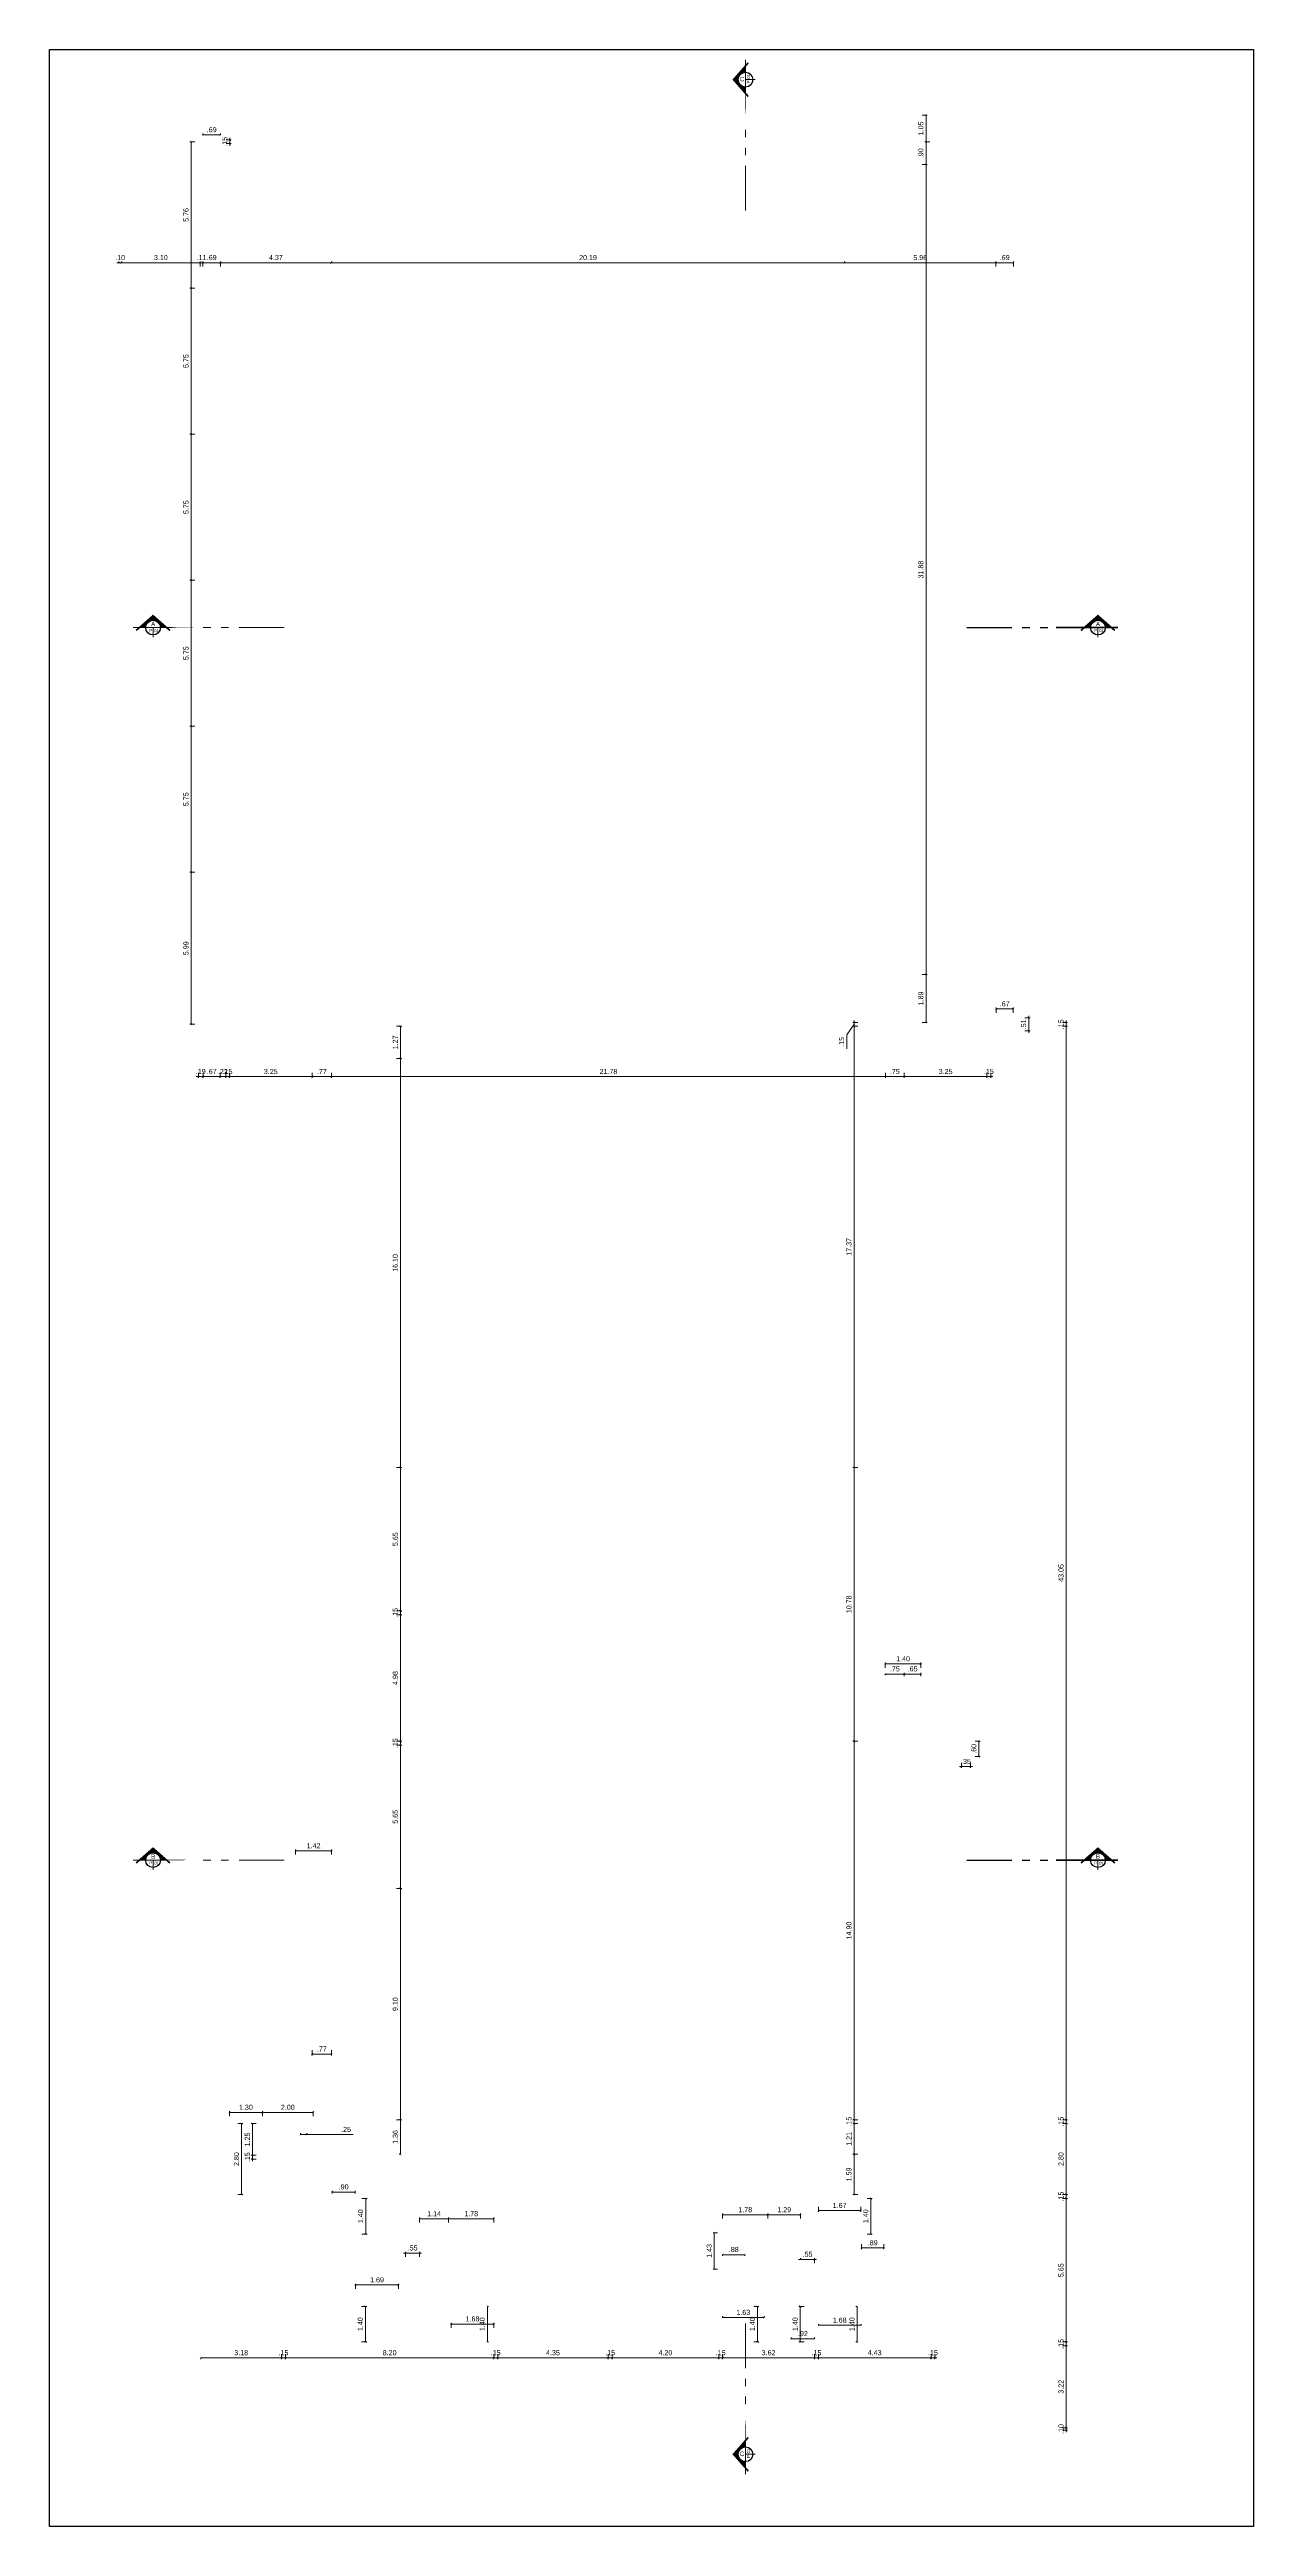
# Model space of a CAD drawing. Header units: metres. Extents: x 2494 to 3558, y 282 to 553.
# Drawn here: x 2525.4 to 2572.7, y 298.8 to 396.3 of the extents above; entities that cross this region are included whole.
import ezdxf

# ---------------------------------------------------------------- set-up
doc = ezdxf.new("R2010")
doc.units = ezdxf.units.M
doc.header["$LTSCALE"] = 7
doc.header["$MEASUREMENT"] = 0
doc.header["$PDMODE"] = 2
for name, color, linetype, lineweight in [('2prancha', 4, 'Continuous', 18), ('COTAS', 1, 'Continuous', 0), ('texto', 3, 'Continuous', 25)]:
    doc.layers.add(name, color=color, linetype=linetype, lineweight=lineweight)
doc.layers.add('COTA 1 100', color=2, linetype='Continuous')
doc.layers.add('PENA 02', color=2, linetype='Continuous')
doc.styles.add('Luana', font='arial.ttf')
doc.dimstyles.new('arial100', dxfattribs={"dimtxt": 0.2, "dimasz": 0.08, "dimexe": 0.05, "dimexo": 0.2, "dimgap": 0.1, "dimtad": 1, "dimzin": 4, "dimdsep": 46, "dimtxsty": 'Luana', "dimblk": 'ARCHTICK', "dimcen": 0, "dimclrd": 7, "dimclre": 7, "dimclrt": 256, "dimadec": 0, "dimazin": 0, "dimtfac": 1, "dimtix": 1, "dimtmove": 0, "dimatfit": 3, "dimldrblk": 'CLOSEDBLANK', "dimfxl": 0, "dimlwd": 5, "dimlwe": 5, "dimarcsym": 0})

# ---------------------------------------------------------------- blocks, each defined once
blk = doc.blocks.new('_ArchTick')
at = {"color": 0, "linetype": 'ByBlock', "const_width": 0.15}
blk.add_lwpolyline([(-0.5, -0.5), (0.5, 0.5)], dxfattribs=at)
blk = doc.blocks.new('*D97')
at = {"layer": 'COTA 1 100', "color": 7, "lineweight": 5}
for p, q in [((2565.214, 302.71), (2565.414, 302.71)), ((2565.214, 302.61), (2565.414, 302.61)), ((2565.364, 302.71), (2565.364, 302.79)), ((2565.364, 302.61), (2565.364, 302.71)), ((2565.364, 302.61), (2565.364, 302.53))]:
    blk.add_line(p, q, dxfattribs=at)
at = {"layer": 'Defpoints', "color": 0}
for p in [(2560.197, 302.71), (2560.197, 302.61), (2565.364, 302.71)]:
    blk.add_point(p, dxfattribs=at)
at = {"layer": 'COTA 1 100', "color": 7, "lineweight": 5, "xscale": 0.08, "yscale": 0.08, "zscale": 0.08}
for p, rotation in [((2565.364, 302.71), 270), ((2565.364, 302.61), 90)]:
    blk.add_blockref('_ArchTick', p, dxfattribs=dict(at, rotation=rotation))
at = {"layer": 'COTA 1 100', "insert": (2565.162, 302.66), "char_height": 0.2, "attachment_point": 5, "rotation": 90, "style": 'Luana'}
blk.add_mtext('.10', dxfattribs=at)
blk = doc.blocks.new('_ClosedBlank')
at = {"layer": '2prancha', "color": 0, "lineweight": -2}
for p, q in [((-1, 0.2), (0, 0)), ((-1, 0.2), (-1, -0.2)), ((0, 0), (-1, -0.2))]:
    blk.add_line(p, q, dxfattribs=at)
blk = doc.blocks.new('*D98')
at = {"layer": 'COTA 1 100', "color": 7, "lineweight": 5}
for p, q in [((2565.214, 305.934), (2565.414, 305.934)), ((2565.364, 302.71), (2565.364, 305.934)), ((2565.214, 302.71), (2565.414, 302.71))]:
    blk.add_line(p, q, dxfattribs=at)
at = {"layer": 'Defpoints', "color": 0}
for p in [(2559.997, 305.934), (2565.364, 305.934), (2560.197, 302.71)]:
    blk.add_point(p, dxfattribs=at)
at = {"layer": 'COTA 1 100', "color": 7, "lineweight": 5, "xscale": 0.08, "yscale": 0.08, "zscale": 0.08}
for p, rotation in [((2565.364, 305.934), 90), ((2565.364, 302.71), 270)]:
    blk.add_blockref('_ArchTick', p, dxfattribs=dict(at, rotation=rotation))
at = {"layer": 'COTA 1 100', "insert": (2565.162, 304.322), "char_height": 0.2, "attachment_point": 5, "rotation": 90, "style": 'Luana'}
blk.add_mtext('3.22', dxfattribs=at)
blk = doc.blocks.new('*D99')
at = {"layer": 'COTA 1 100', "color": 7, "lineweight": 5}
for p, q in [((2565.214, 306.084), (2565.414, 306.084)), ((2565.214, 305.934), (2565.414, 305.934)), ((2565.364, 306.084), (2565.364, 306.164)), ((2565.364, 305.934), (2565.364, 306.084)), ((2565.364, 305.934), (2565.364, 305.854))]:
    blk.add_line(p, q, dxfattribs=at)
at = {"layer": 'Defpoints', "color": 0}
for p in [(2559.997, 306.084), (2559.997, 305.934), (2565.364, 306.084)]:
    blk.add_point(p, dxfattribs=at)
at = {"layer": 'COTA 1 100', "color": 7, "lineweight": 5, "xscale": 0.08, "yscale": 0.08, "zscale": 0.08}
for p, rotation in [((2565.364, 306.084), 270), ((2565.364, 305.934), 90)]:
    blk.add_blockref('_ArchTick', p, dxfattribs=dict(at, rotation=rotation))
at = {"layer": 'COTA 1 100', "insert": (2565.162, 306.009), "char_height": 0.2, "attachment_point": 5, "rotation": 90, "style": 'Luana'}
blk.add_mtext('.15', dxfattribs=at)
blk = doc.blocks.new('*D100')
at = {"layer": 'COTA 1 100', "color": 7, "lineweight": 5}
for p, q in [((2565.214, 311.734), (2565.414, 311.734)), ((2565.364, 306.084), (2565.364, 311.734)), ((2565.214, 306.084), (2565.414, 306.084))]:
    blk.add_line(p, q, dxfattribs=at)
at = {"layer": 'Defpoints', "color": 0}
for p in [(2559.997, 311.734), (2565.364, 311.734), (2559.997, 306.084)]:
    blk.add_point(p, dxfattribs=at)
at = {"layer": 'COTA 1 100', "color": 7, "lineweight": 5, "xscale": 0.08, "yscale": 0.08, "zscale": 0.08}
for p, rotation in [((2565.364, 311.734), 90), ((2565.364, 306.084), 270)]:
    blk.add_blockref('_ArchTick', p, dxfattribs=dict(at, rotation=rotation))
at = {"layer": 'COTA 1 100', "insert": (2565.162, 308.909), "char_height": 0.2, "attachment_point": 5, "rotation": 90, "style": 'Luana'}
blk.add_mtext('5.65', dxfattribs=at)
blk = doc.blocks.new('*D101')
at = {"layer": 'COTA 1 100', "color": 7, "lineweight": 5}
for p, q in [((2565.214, 311.884), (2565.414, 311.884)), ((2565.214, 311.734), (2565.414, 311.734)), ((2565.364, 311.884), (2565.364, 311.964)), ((2565.364, 311.734), (2565.364, 311.884)), ((2565.364, 311.734), (2565.364, 311.654))]:
    blk.add_line(p, q, dxfattribs=at)
at = {"layer": 'Defpoints', "color": 0}
for p in [(2559.997, 311.884), (2559.997, 311.734), (2565.364, 311.884)]:
    blk.add_point(p, dxfattribs=at)
at = {"layer": 'COTA 1 100', "color": 7, "lineweight": 5, "xscale": 0.08, "yscale": 0.08, "zscale": 0.08}
for p, rotation in [((2565.364, 311.884), 270), ((2565.364, 311.734), 90)]:
    blk.add_blockref('_ArchTick', p, dxfattribs=dict(at, rotation=rotation))
at = {"layer": 'COTA 1 100', "insert": (2565.162, 311.809), "char_height": 0.2, "attachment_point": 5, "rotation": 90, "style": 'Luana'}
blk.add_mtext('.15', dxfattribs=at)
blk = doc.blocks.new('*D102')
at = {"layer": 'COTA 1 100', "color": 7, "lineweight": 5}
for p, q in [((2565.214, 314.684), (2565.414, 314.684)), ((2565.364, 311.884), (2565.364, 314.684)), ((2565.214, 311.884), (2565.414, 311.884))]:
    blk.add_line(p, q, dxfattribs=at)
at = {"layer": 'Defpoints', "color": 0}
for p in [(2562.247, 314.684), (2565.364, 314.684), (2559.997, 311.884)]:
    blk.add_point(p, dxfattribs=at)
at = {"layer": 'COTA 1 100', "color": 7, "lineweight": 5, "xscale": 0.08, "yscale": 0.08, "zscale": 0.08}
for p, rotation in [((2565.364, 314.684), 90), ((2565.364, 311.884), 270)]:
    blk.add_blockref('_ArchTick', p, dxfattribs=dict(at, rotation=rotation))
at = {"layer": 'COTA 1 100', "insert": (2565.162, 313.284), "char_height": 0.2, "attachment_point": 5, "rotation": 90, "style": 'Luana'}
blk.add_mtext('2.80', dxfattribs=at)
blk = doc.blocks.new('*D103')
at = {"layer": 'COTA 1 100', "color": 7, "lineweight": 5}
for p, q in [((2565.214, 314.834), (2565.414, 314.834)), ((2565.214, 314.684), (2565.414, 314.684)), ((2565.364, 314.834), (2565.364, 314.914)), ((2565.364, 314.684), (2565.364, 314.834)), ((2565.364, 314.684), (2565.364, 314.604))]:
    blk.add_line(p, q, dxfattribs=at)
at = {"layer": 'Defpoints', "color": 0}
for p in [(2562.247, 314.834), (2562.247, 314.684), (2565.364, 314.834)]:
    blk.add_point(p, dxfattribs=at)
at = {"layer": 'COTA 1 100', "color": 7, "lineweight": 5, "xscale": 0.08, "yscale": 0.08, "zscale": 0.08}
for p, rotation in [((2565.364, 314.834), 270), ((2565.364, 314.684), 90)]:
    blk.add_blockref('_ArchTick', p, dxfattribs=dict(at, rotation=rotation))
at = {"layer": 'COTA 1 100', "insert": (2565.162, 314.759), "char_height": 0.2, "attachment_point": 5, "rotation": 90, "style": 'Luana'}
blk.add_mtext('.15', dxfattribs=at)
blk = doc.blocks.new('*D104')
at = {"layer": 'COTA 1 100', "color": 7, "lineweight": 5}
for p, q in [((2565.214, 357.884), (2565.414, 357.884)), ((2565.364, 314.834), (2565.364, 357.884)), ((2565.214, 314.834), (2565.414, 314.834))]:
    blk.add_line(p, q, dxfattribs=at)
at = {"layer": 'Defpoints', "color": 0}
for p in [(2562.247, 357.884), (2565.364, 357.884), (2562.247, 314.834)]:
    blk.add_point(p, dxfattribs=at)
at = {"layer": 'COTA 1 100', "color": 7, "lineweight": 5, "xscale": 0.08, "yscale": 0.08, "zscale": 0.08}
for p, rotation in [((2565.364, 357.884), 90), ((2565.364, 314.834), 270)]:
    blk.add_blockref('_ArchTick', p, dxfattribs=dict(at, rotation=rotation))
at = {"layer": 'COTA 1 100', "insert": (2565.162, 336.359), "char_height": 0.2, "attachment_point": 5, "rotation": 90, "style": 'Luana'}
blk.add_mtext('43.05', dxfattribs=at)
blk = doc.blocks.new('*D105')
at = {"layer": 'COTA 1 100', "color": 7, "lineweight": 5}
for p, q in [((2565.214, 358.034), (2565.414, 358.034)), ((2565.214, 357.884), (2565.414, 357.884)), ((2565.364, 358.034), (2565.364, 358.114)), ((2565.364, 357.884), (2565.364, 358.034)), ((2565.364, 357.884), (2565.364, 357.804))]:
    blk.add_line(p, q, dxfattribs=at)
at = {"layer": 'Defpoints', "color": 0}
for p in [(2562.147, 358.034), (2562.247, 357.884), (2565.364, 358.034)]:
    blk.add_point(p, dxfattribs=at)
at = {"layer": 'COTA 1 100', "color": 7, "lineweight": 5, "xscale": 0.08, "yscale": 0.08, "zscale": 0.08}
for p, rotation in [((2565.364, 358.034), 270), ((2565.364, 357.884), 90)]:
    blk.add_blockref('_ArchTick', p, dxfattribs=dict(at, rotation=rotation))
at = {"layer": 'COTA 1 100', "insert": (2565.162, 357.959), "char_height": 0.2, "attachment_point": 5, "rotation": 90, "style": 'Luana'}
blk.add_mtext('.15', dxfattribs=at)
blk = doc.blocks.new('*D106')
at = {"layer": 'COTA 1 100', "color": 7, "lineweight": 5}
for p, q in [((2560.047, 305.459), (2559.967, 305.459)), ((2560.047, 305.609), (2560.047, 305.409)), ((2560.197, 305.459), (2560.047, 305.459)), ((2560.197, 305.609), (2560.197, 305.409)), ((2560.197, 305.459), (2560.277, 305.459))]:
    blk.add_line(p, q, dxfattribs=at)
at = {"layer": 'Defpoints', "color": 0}
for p in [(2560.047, 306.084), (2560.047, 305.459), (2560.197, 305.934)]:
    blk.add_point(p, dxfattribs=at)
at = {"layer": 'COTA 1 100', "color": 7, "lineweight": 5, "xscale": 0.08, "yscale": 0.08, "zscale": 0.08}
blk.add_blockref('_ArchTick', (2560.047, 305.459), dxfattribs=at)
at = {"layer": 'COTA 1 100', "color": 7, "lineweight": 5, "xscale": 0.08, "yscale": 0.08, "zscale": 0.08, "rotation": 180}
blk.add_blockref('_ArchTick', (2560.197, 305.459), dxfattribs=at)
at = {"layer": 'COTA 1 100', "insert": (2560.122, 305.661), "char_height": 0.2, "attachment_point": 5, "style": 'Luana'}
blk.add_mtext('.15', dxfattribs=at)
blk = doc.blocks.new('*D107')
at = {"layer": 'COTA 1 100', "color": 7, "lineweight": 5}
for p, q in [((2555.617, 305.609), (2555.617, 305.409)), ((2560.047, 305.459), (2555.617, 305.459)), ((2560.047, 305.609), (2560.047, 305.409))]:
    blk.add_line(p, q, dxfattribs=at)
at = {"layer": 'Defpoints', "color": 0}
for p in [(2555.617, 306.084), (2555.617, 305.459), (2560.047, 306.084)]:
    blk.add_point(p, dxfattribs=at)
at = {"layer": 'COTA 1 100', "color": 7, "lineweight": 5, "xscale": 0.08, "yscale": 0.08, "zscale": 0.08, "rotation": 180}
blk.add_blockref('_ArchTick', (2555.617, 305.459), dxfattribs=at)
at = {"layer": 'COTA 1 100', "color": 7, "lineweight": 5, "xscale": 0.08, "yscale": 0.08, "zscale": 0.08}
blk.add_blockref('_ArchTick', (2560.047, 305.459), dxfattribs=at)
at = {"layer": 'COTA 1 100', "insert": (2557.832, 305.661), "char_height": 0.2, "attachment_point": 5, "style": 'Luana'}
blk.add_mtext('4.43', dxfattribs=at)
blk = doc.blocks.new('*D108')
at = {"layer": 'COTA 1 100', "color": 7, "lineweight": 5}
for p, q in [((2555.467, 305.459), (2555.387, 305.459)), ((2555.467, 305.609), (2555.467, 305.409)), ((2555.617, 305.459), (2555.467, 305.459)), ((2555.617, 305.609), (2555.617, 305.409)), ((2555.617, 305.459), (2555.697, 305.459))]:
    blk.add_line(p, q, dxfattribs=at)
at = {"layer": 'Defpoints', "color": 0}
for p in [(2555.467, 306.084), (2555.467, 305.459), (2555.617, 306.084)]:
    blk.add_point(p, dxfattribs=at)
at = {"layer": 'COTA 1 100', "color": 7, "lineweight": 5, "xscale": 0.08, "yscale": 0.08, "zscale": 0.08}
blk.add_blockref('_ArchTick', (2555.467, 305.459), dxfattribs=at)
at = {"layer": 'COTA 1 100', "color": 7, "lineweight": 5, "xscale": 0.08, "yscale": 0.08, "zscale": 0.08, "rotation": 180}
blk.add_blockref('_ArchTick', (2555.617, 305.459), dxfattribs=at)
at = {"layer": 'COTA 1 100', "insert": (2555.542, 305.661), "char_height": 0.2, "attachment_point": 5, "style": 'Luana'}
blk.add_mtext('.15', dxfattribs=at)
blk = doc.blocks.new('*D109')
at = {"layer": 'COTA 1 100', "color": 7, "lineweight": 5}
for p, q in [((2551.847, 305.609), (2551.847, 305.409)), ((2555.467, 305.459), (2551.847, 305.459)), ((2555.467, 305.609), (2555.467, 305.409))]:
    blk.add_line(p, q, dxfattribs=at)
at = {"layer": 'Defpoints', "color": 0}
for p in [(2551.847, 306.084), (2551.847, 305.459), (2555.467, 306.084)]:
    blk.add_point(p, dxfattribs=at)
at = {"layer": 'COTA 1 100', "color": 7, "lineweight": 5, "xscale": 0.08, "yscale": 0.08, "zscale": 0.08, "rotation": 180}
blk.add_blockref('_ArchTick', (2551.847, 305.459), dxfattribs=at)
at = {"layer": 'COTA 1 100', "color": 7, "lineweight": 5, "xscale": 0.08, "yscale": 0.08, "zscale": 0.08}
blk.add_blockref('_ArchTick', (2555.467, 305.459), dxfattribs=at)
at = {"layer": 'COTA 1 100', "insert": (2553.657, 305.661), "char_height": 0.2, "attachment_point": 5, "style": 'Luana'}
blk.add_mtext('3.62', dxfattribs=at)
blk = doc.blocks.new('*D110')
at = {"layer": 'COTA 1 100', "color": 7, "lineweight": 5}
for p, q in [((2551.697, 305.459), (2551.617, 305.459)), ((2551.697, 305.609), (2551.697, 305.409)), ((2551.847, 305.459), (2551.697, 305.459)), ((2551.847, 305.609), (2551.847, 305.409)), ((2551.847, 305.459), (2551.927, 305.459))]:
    blk.add_line(p, q, dxfattribs=at)
at = {"layer": 'Defpoints', "color": 0}
for p in [(2551.697, 306.084), (2551.697, 305.459), (2551.847, 306.084)]:
    blk.add_point(p, dxfattribs=at)
at = {"layer": 'COTA 1 100', "color": 7, "lineweight": 5, "xscale": 0.08, "yscale": 0.08, "zscale": 0.08}
blk.add_blockref('_ArchTick', (2551.697, 305.459), dxfattribs=at)
at = {"layer": 'COTA 1 100', "color": 7, "lineweight": 5, "xscale": 0.08, "yscale": 0.08, "zscale": 0.08, "rotation": 180}
blk.add_blockref('_ArchTick', (2551.847, 305.459), dxfattribs=at)
at = {"layer": 'COTA 1 100', "insert": (2551.772, 305.661), "char_height": 0.2, "attachment_point": 5, "style": 'Luana'}
blk.add_mtext('.15', dxfattribs=at)
blk = doc.blocks.new('*D111')
at = {"layer": 'COTA 1 100', "color": 7, "lineweight": 5}
for p, q in [((2547.497, 305.609), (2547.497, 305.409)), ((2551.697, 305.459), (2547.497, 305.459)), ((2551.697, 305.609), (2551.697, 305.409))]:
    blk.add_line(p, q, dxfattribs=at)
at = {"layer": 'Defpoints', "color": 0}
for p in [(2547.497, 306.084), (2547.497, 305.459), (2551.697, 306.084)]:
    blk.add_point(p, dxfattribs=at)
at = {"layer": 'COTA 1 100', "color": 7, "lineweight": 5, "xscale": 0.08, "yscale": 0.08, "zscale": 0.08, "rotation": 180}
blk.add_blockref('_ArchTick', (2547.497, 305.459), dxfattribs=at)
at = {"layer": 'COTA 1 100', "color": 7, "lineweight": 5, "xscale": 0.08, "yscale": 0.08, "zscale": 0.08}
blk.add_blockref('_ArchTick', (2551.697, 305.459), dxfattribs=at)
at = {"layer": 'COTA 1 100', "insert": (2549.597, 305.661), "char_height": 0.2, "attachment_point": 5, "style": 'Luana'}
blk.add_mtext('4.20', dxfattribs=at)
blk = doc.blocks.new('*D112')
at = {"layer": 'COTA 1 100', "color": 7, "lineweight": 5}
for p, q in [((2547.349, 305.459), (2547.269, 305.459)), ((2547.349, 305.609), (2547.349, 305.409)), ((2547.497, 305.459), (2547.349, 305.459)), ((2547.497, 305.609), (2547.497, 305.409)), ((2547.497, 305.459), (2547.577, 305.459))]:
    blk.add_line(p, q, dxfattribs=at)
at = {"layer": 'Defpoints', "color": 0}
for p in [(2547.349, 306.084), (2547.349, 305.459), (2547.497, 306.084)]:
    blk.add_point(p, dxfattribs=at)
at = {"layer": 'COTA 1 100', "color": 7, "lineweight": 5, "xscale": 0.08, "yscale": 0.08, "zscale": 0.08}
blk.add_blockref('_ArchTick', (2547.349, 305.459), dxfattribs=at)
at = {"layer": 'COTA 1 100', "color": 7, "lineweight": 5, "xscale": 0.08, "yscale": 0.08, "zscale": 0.08, "rotation": 180}
blk.add_blockref('_ArchTick', (2547.497, 305.459), dxfattribs=at)
at = {"layer": 'COTA 1 100', "insert": (2547.423, 305.661), "char_height": 0.2, "attachment_point": 5, "style": 'Luana'}
blk.add_mtext('.15', dxfattribs=at)
blk = doc.blocks.new('*D113')
at = {"layer": 'COTA 1 100', "color": 7, "lineweight": 5}
for p, q in [((2542.998, 305.609), (2542.998, 305.409)), ((2547.349, 305.459), (2542.998, 305.459)), ((2547.349, 305.609), (2547.349, 305.409))]:
    blk.add_line(p, q, dxfattribs=at)
at = {"layer": 'Defpoints', "color": 0}
for p in [(2542.998, 306.084), (2542.998, 305.459), (2547.349, 306.084)]:
    blk.add_point(p, dxfattribs=at)
at = {"layer": 'COTA 1 100', "color": 7, "lineweight": 5, "xscale": 0.08, "yscale": 0.08, "zscale": 0.08, "rotation": 180}
blk.add_blockref('_ArchTick', (2542.998, 305.459), dxfattribs=at)
at = {"layer": 'COTA 1 100', "color": 7, "lineweight": 5, "xscale": 0.08, "yscale": 0.08, "zscale": 0.08}
blk.add_blockref('_ArchTick', (2547.349, 305.459), dxfattribs=at)
at = {"layer": 'COTA 1 100', "insert": (2545.173, 305.661), "char_height": 0.2, "attachment_point": 5, "style": 'Luana'}
blk.add_mtext('4.35', dxfattribs=at)
blk = doc.blocks.new('*D114')
at = {"layer": 'COTA 1 100', "color": 7, "lineweight": 5}
for p, q in [((2542.847, 305.459), (2542.767, 305.459)), ((2542.847, 305.609), (2542.847, 305.409)), ((2542.998, 305.459), (2542.847, 305.459)), ((2542.998, 305.609), (2542.998, 305.409)), ((2542.998, 305.459), (2543.078, 305.459))]:
    blk.add_line(p, q, dxfattribs=at)
at = {"layer": 'Defpoints', "color": 0}
for p in [(2542.847, 306.084), (2542.847, 305.459), (2542.998, 306.084)]:
    blk.add_point(p, dxfattribs=at)
at = {"layer": 'COTA 1 100', "color": 7, "lineweight": 5, "xscale": 0.08, "yscale": 0.08, "zscale": 0.08}
blk.add_blockref('_ArchTick', (2542.847, 305.459), dxfattribs=at)
at = {"layer": 'COTA 1 100', "color": 7, "lineweight": 5, "xscale": 0.08, "yscale": 0.08, "zscale": 0.08, "rotation": 180}
blk.add_blockref('_ArchTick', (2542.998, 305.459), dxfattribs=at)
at = {"layer": 'COTA 1 100', "insert": (2542.922, 305.661), "char_height": 0.2, "attachment_point": 5, "style": 'Luana'}
blk.add_mtext('.15', dxfattribs=at)
blk = doc.blocks.new('*D115')
at = {"layer": 'COTA 1 100', "color": 7, "lineweight": 5}
for p, q in [((2534.647, 305.609), (2534.647, 305.409)), ((2542.847, 305.459), (2534.647, 305.459)), ((2542.847, 305.609), (2542.847, 305.409))]:
    blk.add_line(p, q, dxfattribs=at)
at = {"layer": 'Defpoints', "color": 0}
for p in [(2534.647, 306.084), (2534.647, 305.459), (2542.847, 306.084)]:
    blk.add_point(p, dxfattribs=at)
at = {"layer": 'COTA 1 100', "color": 7, "lineweight": 5, "xscale": 0.08, "yscale": 0.08, "zscale": 0.08, "rotation": 180}
blk.add_blockref('_ArchTick', (2534.647, 305.459), dxfattribs=at)
at = {"layer": 'COTA 1 100', "color": 7, "lineweight": 5, "xscale": 0.08, "yscale": 0.08, "zscale": 0.08}
blk.add_blockref('_ArchTick', (2542.847, 305.459), dxfattribs=at)
at = {"layer": 'COTA 1 100', "insert": (2538.747, 305.661), "char_height": 0.2, "attachment_point": 5, "style": 'Luana'}
blk.add_mtext('8.20', dxfattribs=at)
blk = doc.blocks.new('*D116')
at = {"layer": 'COTA 1 100', "color": 7, "lineweight": 5}
for p, q in [((2534.497, 305.459), (2534.417, 305.459)), ((2534.497, 305.609), (2534.497, 305.409)), ((2534.647, 305.459), (2534.497, 305.459)), ((2534.647, 305.609), (2534.647, 305.409)), ((2534.647, 305.459), (2534.727, 305.459))]:
    blk.add_line(p, q, dxfattribs=at)
at = {"layer": 'Defpoints', "color": 0}
for p in [(2534.497, 305.934), (2534.497, 305.459), (2534.647, 306.084)]:
    blk.add_point(p, dxfattribs=at)
at = {"layer": 'COTA 1 100', "color": 7, "lineweight": 5, "xscale": 0.08, "yscale": 0.08, "zscale": 0.08}
blk.add_blockref('_ArchTick', (2534.497, 305.459), dxfattribs=at)
at = {"layer": 'COTA 1 100', "color": 7, "lineweight": 5, "xscale": 0.08, "yscale": 0.08, "zscale": 0.08, "rotation": 180}
blk.add_blockref('_ArchTick', (2534.647, 305.459), dxfattribs=at)
at = {"layer": 'COTA 1 100', "insert": (2534.572, 305.661), "char_height": 0.2, "attachment_point": 5, "style": 'Luana'}
blk.add_mtext('.15', dxfattribs=at)
blk = doc.blocks.new('*D117')
at = {"layer": 'COTA 1 100', "color": 7, "lineweight": 5}
for p, q in [((2531.322, 305.459), (2531.322, 305.409)), ((2534.497, 305.459), (2531.322, 305.459)), ((2534.497, 305.609), (2534.497, 305.409))]:
    blk.add_line(p, q, dxfattribs=at)
at = {"layer": 'Defpoints', "color": 0}
for p in [(2531.322, 305.61), (2531.322, 305.459), (2534.497, 305.934)]:
    blk.add_point(p, dxfattribs=at)
at = {"layer": 'COTA 1 100', "color": 7, "lineweight": 5, "xscale": 0.08, "yscale": 0.08, "zscale": 0.08, "rotation": 180}
blk.add_blockref('_ArchTick', (2531.322, 305.459), dxfattribs=at)
at = {"layer": 'COTA 1 100', "color": 7, "lineweight": 5, "xscale": 0.08, "yscale": 0.08, "zscale": 0.08}
blk.add_blockref('_ArchTick', (2534.497, 305.459), dxfattribs=at)
at = {"layer": 'COTA 1 100', "insert": (2532.909, 305.661), "char_height": 0.2, "attachment_point": 5, "style": 'Luana'}
blk.add_mtext('3.18', dxfattribs=at)
blk = doc.blocks.new('*D118')
at = {"layer": 'COTA 1 100', "color": 7, "lineweight": 5}
for p, q in [((2559.701, 359.921), (2559.901, 359.921)), ((2559.851, 358.034), (2559.851, 359.921)), ((2559.701, 358.034), (2559.901, 358.034))]:
    blk.add_line(p, q, dxfattribs=at)
at = {"layer": 'Defpoints', "color": 0}
for p in [(2556.647, 359.921), (2559.851, 359.921), (2556.697, 358.034)]:
    blk.add_point(p, dxfattribs=at)
at = {"layer": 'COTA 1 100', "color": 7, "lineweight": 5, "xscale": 0.08, "yscale": 0.08, "zscale": 0.08}
for p, rotation in [((2559.851, 359.921), 90), ((2559.851, 358.034), 270)]:
    blk.add_blockref('_ArchTick', p, dxfattribs=dict(at, rotation=rotation))
at = {"layer": 'COTA 1 100', "insert": (2559.648, 358.978), "char_height": 0.2, "attachment_point": 5, "rotation": 90, "style": 'Luana'}
blk.add_mtext('1.89', dxfattribs=at)
blk = doc.blocks.new('*D119')
at = {"layer": 'COTA 1 100', "color": 7, "lineweight": 5}
for p, q in [((2559.701, 391.805), (2559.901, 391.805)), ((2559.851, 359.921), (2559.851, 391.805)), ((2559.701, 359.921), (2559.901, 359.921))]:
    blk.add_line(p, q, dxfattribs=at)
at = {"layer": 'Defpoints', "color": 0}
for p in [(2556.647, 391.805), (2559.851, 391.805), (2556.647, 359.921)]:
    blk.add_point(p, dxfattribs=at)
at = {"layer": 'COTA 1 100', "color": 7, "lineweight": 5, "xscale": 0.08, "yscale": 0.08, "zscale": 0.08}
for p, rotation in [((2559.851, 391.805), 90), ((2559.851, 359.921), 270)]:
    blk.add_blockref('_ArchTick', p, dxfattribs=dict(at, rotation=rotation))
at = {"layer": 'COTA 1 100', "insert": (2559.648, 375.863), "char_height": 0.2, "attachment_point": 5, "rotation": 90, "style": 'Luana'}
blk.add_mtext('31.88', dxfattribs=at)
blk = doc.blocks.new('*D120')
at = {"layer": 'COTA 1 100', "color": 7, "lineweight": 5}
for p, q in [((2560.001, 392.705), (2559.801, 392.705)), ((2559.851, 391.805), (2559.851, 392.705)), ((2559.701, 391.805), (2559.901, 391.805))]:
    blk.add_line(p, q, dxfattribs=at)
at = {"layer": 'Defpoints', "color": 0}
for p in [(2559.851, 392.705), (2562.497, 392.705), (2556.647, 391.805)]:
    blk.add_point(p, dxfattribs=at)
at = {"layer": 'COTA 1 100', "color": 7, "lineweight": 5, "xscale": 0.08, "yscale": 0.08, "zscale": 0.08}
for p, rotation in [((2559.851, 392.705), 90), ((2559.851, 391.805), 270)]:
    blk.add_blockref('_ArchTick', p, dxfattribs=dict(at, rotation=rotation))
at = {"layer": 'COTA 1 100', "insert": (2559.648, 392.255), "char_height": 0.2, "attachment_point": 5, "rotation": 90, "style": 'Luana'}
blk.add_mtext('.90', dxfattribs=at)
blk = doc.blocks.new('*D121')
at = {"layer": 'COTA 1 100', "color": 7, "lineweight": 5}
for p, q in [((2559.701, 393.755), (2559.901, 393.755)), ((2559.851, 392.705), (2559.851, 393.755)), ((2560.001, 392.705), (2559.801, 392.705))]:
    blk.add_line(p, q, dxfattribs=at)
at = {"layer": 'Defpoints', "color": 0}
for p in [(2556.647, 393.755), (2559.851, 393.755), (2562.497, 392.705)]:
    blk.add_point(p, dxfattribs=at)
at = {"layer": 'COTA 1 100', "color": 7, "lineweight": 5, "xscale": 0.08, "yscale": 0.08, "zscale": 0.08}
for p, rotation in [((2559.851, 393.755), 90), ((2559.851, 392.705), 270)]:
    blk.add_blockref('_ArchTick', p, dxfattribs=dict(at, rotation=rotation))
at = {"layer": 'COTA 1 100', "insert": (2559.648, 393.23), "char_height": 0.2, "attachment_point": 5, "rotation": 90, "style": 'Luana'}
blk.add_mtext('1.05', dxfattribs=at)
blk = doc.blocks.new('*D122')
at = {"layer": 'COTA 1 100', "color": 7, "lineweight": 5}
for p, q in [((2531.402, 392.976), (2531.402, 393.026)), ((2532.092, 392.976), (2532.092, 393.026)), ((2531.402, 392.976), (2532.092, 392.976))]:
    blk.add_line(p, q, dxfattribs=at)
at = {"layer": 'Defpoints', "color": 0}
for p in [(2531.402, 392.78), (2532.092, 392.976), (2532.092, 392.78)]:
    blk.add_point(p, dxfattribs=at)
at = {"layer": 'COTA 1 100', "color": 7, "lineweight": 5, "xscale": 0.08, "yscale": 0.08, "zscale": 0.08, "rotation": 180}
blk.add_blockref('_ArchTick', (2531.402, 392.976), dxfattribs=at)
at = {"layer": 'COTA 1 100', "color": 7, "lineweight": 5, "xscale": 0.08, "yscale": 0.08, "zscale": 0.08}
blk.add_blockref('_ArchTick', (2532.092, 392.976), dxfattribs=at)
at = {"layer": 'COTA 1 100', "insert": (2531.747, 393.178), "char_height": 0.2, "attachment_point": 5, "style": 'Luana'}
blk.add_mtext('.69', dxfattribs=at)
blk = doc.blocks.new('*D123')
at = {"layer": 'COTA 1 100', "color": 7, "lineweight": 5}
for p, q in [((2532.317, 392.78), (2532.517, 392.78)), ((2532.317, 392.63), (2532.517, 392.63)), ((2532.467, 392.78), (2532.467, 392.86)), ((2532.467, 392.63), (2532.467, 392.78)), ((2532.467, 392.63), (2532.467, 392.55))]:
    blk.add_line(p, q, dxfattribs=at)
at = {"layer": 'Defpoints', "color": 0}
for p in [(2531.402, 392.78), (2531.402, 392.63), (2532.467, 392.78)]:
    blk.add_point(p, dxfattribs=at)
at = {"layer": 'COTA 1 100', "color": 7, "lineweight": 5, "xscale": 0.08, "yscale": 0.08, "zscale": 0.08}
for p, rotation in [((2532.467, 392.78), 270), ((2532.467, 392.63), 90)]:
    blk.add_blockref('_ArchTick', p, dxfattribs=dict(at, rotation=rotation))
at = {"layer": 'COTA 1 100', "insert": (2532.265, 392.705), "char_height": 0.2, "attachment_point": 5, "rotation": 90, "style": 'Luana'}
blk.add_mtext('.15', dxfattribs=at)
blk = doc.blocks.new('*D124')
at = {"layer": 'COTA 1 100', "color": 7, "lineweight": 5}
for p, q in [((2531.088, 392.705), (2530.888, 392.705)), ((2530.938, 392.705), (2530.938, 386.944)), ((2531.088, 386.944), (2530.888, 386.944))]:
    blk.add_line(p, q, dxfattribs=at)
at = {"layer": 'Defpoints', "color": 0}
for p in [(2531.402, 392.705), (2530.938, 386.944), (2531.402, 386.944)]:
    blk.add_point(p, dxfattribs=at)
at = {"layer": 'COTA 1 100', "color": 7, "lineweight": 5, "xscale": 0.08, "yscale": 0.08, "zscale": 0.08}
for p, rotation in [((2530.938, 392.705), 90), ((2530.938, 386.944), 270)]:
    blk.add_blockref('_ArchTick', p, dxfattribs=dict(at, rotation=rotation))
at = {"layer": 'COTA 1 100', "insert": (2530.736, 389.824), "char_height": 0.2, "attachment_point": 5, "rotation": 90, "style": 'Luana'}
blk.add_mtext('5.76', dxfattribs=at)
blk = doc.blocks.new('*D125')
at = {"layer": 'COTA 1 100', "color": 7, "lineweight": 5}
for p, q in [((2531.088, 386.944), (2530.888, 386.944)), ((2530.938, 386.944), (2530.938, 381.194)), ((2531.088, 381.194), (2530.888, 381.194))]:
    blk.add_line(p, q, dxfattribs=at)
at = {"layer": 'Defpoints', "color": 0}
for p in [(2531.402, 386.944), (2530.938, 381.194), (2531.402, 381.194)]:
    blk.add_point(p, dxfattribs=at)
at = {"layer": 'COTA 1 100', "color": 7, "lineweight": 5, "xscale": 0.08, "yscale": 0.08, "zscale": 0.08}
for p, rotation in [((2530.938, 386.944), 90), ((2530.938, 381.194), 270)]:
    blk.add_blockref('_ArchTick', p, dxfattribs=dict(at, rotation=rotation))
at = {"layer": 'COTA 1 100', "insert": (2530.737, 384.069), "char_height": 0.2, "attachment_point": 5, "rotation": 90, "style": 'Luana'}
blk.add_mtext('5.75', dxfattribs=at)
blk = doc.blocks.new('*D126')
at = {"layer": 'COTA 1 100', "color": 7, "lineweight": 5}
for p, q in [((2531.088, 381.194), (2530.888, 381.194)), ((2530.938, 381.194), (2530.938, 375.444)), ((2531.088, 375.444), (2530.888, 375.444))]:
    blk.add_line(p, q, dxfattribs=at)
at = {"layer": 'Defpoints', "color": 0}
for p in [(2531.402, 381.194), (2530.938, 375.444), (2531.402, 375.444)]:
    blk.add_point(p, dxfattribs=at)
at = {"layer": 'COTA 1 100', "color": 7, "lineweight": 5, "xscale": 0.08, "yscale": 0.08, "zscale": 0.08}
for p, rotation in [((2530.938, 381.194), 90), ((2530.938, 375.444), 270)]:
    blk.add_blockref('_ArchTick', p, dxfattribs=dict(at, rotation=rotation))
at = {"layer": 'COTA 1 100', "insert": (2530.737, 378.319), "char_height": 0.2, "attachment_point": 5, "rotation": 90, "style": 'Luana'}
blk.add_mtext('5.75', dxfattribs=at)
blk = doc.blocks.new('*D127')
at = {"layer": 'COTA 1 100', "color": 7, "lineweight": 5}
for p, q in [((2531.088, 375.444), (2530.888, 375.444)), ((2530.938, 375.444), (2530.938, 369.694)), ((2531.088, 369.694), (2530.888, 369.694))]:
    blk.add_line(p, q, dxfattribs=at)
at = {"layer": 'Defpoints', "color": 0}
for p in [(2531.402, 375.444), (2530.938, 369.694), (2531.402, 369.694)]:
    blk.add_point(p, dxfattribs=at)
at = {"layer": 'COTA 1 100', "color": 7, "lineweight": 5, "xscale": 0.08, "yscale": 0.08, "zscale": 0.08}
for p, rotation in [((2530.938, 375.444), 90), ((2530.938, 369.694), 270)]:
    blk.add_blockref('_ArchTick', p, dxfattribs=dict(at, rotation=rotation))
at = {"layer": 'COTA 1 100', "insert": (2530.737, 372.569), "char_height": 0.2, "attachment_point": 5, "rotation": 90, "style": 'Luana'}
blk.add_mtext('5.75', dxfattribs=at)
blk = doc.blocks.new('*D128')
at = {"layer": 'COTA 1 100', "color": 7, "lineweight": 5}
for p, q in [((2531.088, 369.694), (2530.888, 369.694)), ((2530.938, 369.694), (2530.938, 363.944)), ((2531.088, 363.944), (2530.888, 363.944))]:
    blk.add_line(p, q, dxfattribs=at)
at = {"layer": 'Defpoints', "color": 0}
for p in [(2531.402, 369.694), (2530.938, 363.944), (2531.402, 363.944)]:
    blk.add_point(p, dxfattribs=at)
at = {"layer": 'COTA 1 100', "color": 7, "lineweight": 5, "xscale": 0.08, "yscale": 0.08, "zscale": 0.08}
for p, rotation in [((2530.938, 369.694), 90), ((2530.938, 363.944), 270)]:
    blk.add_blockref('_ArchTick', p, dxfattribs=dict(at, rotation=rotation))
at = {"layer": 'COTA 1 100', "insert": (2530.737, 366.819), "char_height": 0.2, "attachment_point": 5, "rotation": 90, "style": 'Luana'}
blk.add_mtext('5.75', dxfattribs=at)
blk = doc.blocks.new('*D129')
at = {"layer": 'COTA 1 100', "color": 7, "lineweight": 5}
for p, q in [((2531.088, 363.944), (2530.888, 363.944)), ((2530.938, 363.944), (2530.938, 357.959)), ((2531.088, 357.959), (2530.888, 357.959))]:
    blk.add_line(p, q, dxfattribs=at)
at = {"layer": 'Defpoints', "color": 0}
for p in [(2531.402, 363.944), (2530.938, 357.959), (2531.412, 357.959)]:
    blk.add_point(p, dxfattribs=at)
at = {"layer": 'COTA 1 100', "color": 7, "lineweight": 5, "xscale": 0.08, "yscale": 0.08, "zscale": 0.08}
for p, rotation in [((2530.938, 363.944), 90), ((2530.938, 357.959), 270)]:
    blk.add_blockref('_ArchTick', p, dxfattribs=dict(at, rotation=rotation))
at = {"layer": 'COTA 1 100', "insert": (2530.736, 360.952), "char_height": 0.2, "attachment_point": 5, "rotation": 90, "style": 'Luana'}
blk.add_mtext('5.99', dxfattribs=at)
blk = doc.blocks.new('*D130')
at = {"layer": 'COTA 1 100', "color": 7, "lineweight": 5}
for p, q in [((2562.602, 387.792), (2562.602, 387.992)), ((2563.292, 387.942), (2562.602, 387.942)), ((2563.292, 387.792), (2563.292, 387.992))]:
    blk.add_line(p, q, dxfattribs=at)
at = {"layer": 'Defpoints', "color": 0}
for p in [(2562.602, 387.942), (2562.602, 386.944), (2563.292, 386.944)]:
    blk.add_point(p, dxfattribs=at)
at = {"layer": 'COTA 1 100', "color": 7, "lineweight": 5, "xscale": 0.08, "yscale": 0.08, "zscale": 0.08, "rotation": 180}
blk.add_blockref('_ArchTick', (2562.602, 387.942), dxfattribs=at)
at = {"layer": 'COTA 1 100', "color": 7, "lineweight": 5, "xscale": 0.08, "yscale": 0.08, "zscale": 0.08}
blk.add_blockref('_ArchTick', (2563.292, 387.942), dxfattribs=at)
at = {"layer": 'COTA 1 100', "insert": (2562.947, 388.144), "char_height": 0.2, "attachment_point": 5, "style": 'Luana'}
blk.add_mtext('.69', dxfattribs=at)
blk = doc.blocks.new('*D131')
at = {"layer": 'COTA 1 100', "color": 7, "lineweight": 5}
for p, q in [((2556.647, 387.942), (2556.647, 387.992)), ((2562.602, 387.942), (2556.647, 387.942)), ((2562.602, 387.792), (2562.602, 387.992))]:
    blk.add_line(p, q, dxfattribs=at)
at = {"layer": 'Defpoints', "color": 0}
for p in [(2556.647, 387.942), (2556.647, 387.942), (2562.602, 386.944)]:
    blk.add_point(p, dxfattribs=at)
at = {"layer": 'COTA 1 100', "color": 7, "lineweight": 5, "xscale": 0.08, "yscale": 0.08, "zscale": 0.08, "rotation": 180}
blk.add_blockref('_ArchTick', (2556.647, 387.942), dxfattribs=at)
at = {"layer": 'COTA 1 100', "color": 7, "lineweight": 5, "xscale": 0.08, "yscale": 0.08, "zscale": 0.08}
blk.add_blockref('_ArchTick', (2562.602, 387.942), dxfattribs=at)
at = {"layer": 'COTA 1 100', "insert": (2559.624, 388.144), "char_height": 0.2, "attachment_point": 5, "style": 'Luana'}
blk.add_mtext('5.96', dxfattribs=at)
blk = doc.blocks.new('*D132')
at = {"layer": 'COTA 1 100', "color": 7, "lineweight": 5}
for p, q in [((2536.457, 387.942), (2536.457, 387.992)), ((2556.647, 387.942), (2536.457, 387.942)), ((2556.647, 387.942), (2556.647, 387.992))]:
    blk.add_line(p, q, dxfattribs=at)
at = {"layer": 'Defpoints', "color": 0}
for p in [(2536.457, 387.942), (2536.457, 387.942), (2556.647, 387.942)]:
    blk.add_point(p, dxfattribs=at)
at = {"layer": 'COTA 1 100', "color": 7, "lineweight": 5, "xscale": 0.08, "yscale": 0.08, "zscale": 0.08, "rotation": 180}
blk.add_blockref('_ArchTick', (2536.457, 387.942), dxfattribs=at)
at = {"layer": 'COTA 1 100', "color": 7, "lineweight": 5, "xscale": 0.08, "yscale": 0.08, "zscale": 0.08}
blk.add_blockref('_ArchTick', (2556.647, 387.942), dxfattribs=at)
at = {"layer": 'COTA 1 100', "insert": (2546.552, 388.144), "char_height": 0.2, "attachment_point": 5, "style": 'Luana'}
blk.add_mtext('20.19', dxfattribs=at)
blk = doc.blocks.new('*D133')
at = {"layer": 'COTA 1 100', "color": 7, "lineweight": 5}
for p, q in [((2532.092, 387.792), (2532.092, 387.992)), ((2536.457, 387.942), (2532.092, 387.942)), ((2536.457, 387.942), (2536.457, 387.992))]:
    blk.add_line(p, q, dxfattribs=at)
at = {"layer": 'Defpoints', "color": 0}
for p in [(2532.092, 387.942), (2536.457, 387.942), (2532.092, 386.944)]:
    blk.add_point(p, dxfattribs=at)
at = {"layer": 'COTA 1 100', "color": 7, "lineweight": 5, "xscale": 0.08, "yscale": 0.08, "zscale": 0.08, "rotation": 180}
blk.add_blockref('_ArchTick', (2532.092, 387.942), dxfattribs=at)
at = {"layer": 'COTA 1 100', "color": 7, "lineweight": 5, "xscale": 0.08, "yscale": 0.08, "zscale": 0.08}
blk.add_blockref('_ArchTick', (2536.457, 387.942), dxfattribs=at)
at = {"layer": 'COTA 1 100', "insert": (2534.274, 388.144), "char_height": 0.2, "attachment_point": 5, "style": 'Luana'}
blk.add_mtext('4.37', dxfattribs=at)
blk = doc.blocks.new('*D134')
at = {"layer": 'COTA 1 100', "color": 7, "lineweight": 5}
for p, q in [((2531.402, 387.792), (2531.402, 387.992)), ((2532.092, 387.942), (2531.402, 387.942)), ((2532.092, 387.792), (2532.092, 387.992))]:
    blk.add_line(p, q, dxfattribs=at)
at = {"layer": 'Defpoints', "color": 0}
for p in [(2531.402, 387.942), (2531.402, 386.944), (2532.092, 386.944)]:
    blk.add_point(p, dxfattribs=at)
at = {"layer": 'COTA 1 100', "color": 7, "lineweight": 5, "xscale": 0.08, "yscale": 0.08, "zscale": 0.08, "rotation": 180}
blk.add_blockref('_ArchTick', (2531.402, 387.942), dxfattribs=at)
at = {"layer": 'COTA 1 100', "color": 7, "lineweight": 5, "xscale": 0.08, "yscale": 0.08, "zscale": 0.08}
blk.add_blockref('_ArchTick', (2532.092, 387.942), dxfattribs=at)
at = {"layer": 'COTA 1 100', "insert": (2531.747, 388.144), "char_height": 0.2, "attachment_point": 5, "style": 'Luana'}
blk.add_mtext('.69', dxfattribs=at)
blk = doc.blocks.new('*D135')
at = {"layer": 'COTA 1 100', "color": 7, "lineweight": 5}
for p, q in [((2531.297, 387.942), (2531.217, 387.942)), ((2531.297, 387.792), (2531.297, 387.992)), ((2531.402, 387.942), (2531.297, 387.942)), ((2531.402, 387.792), (2531.402, 387.992)), ((2531.402, 387.942), (2531.482, 387.942))]:
    blk.add_line(p, q, dxfattribs=at)
at = {"layer": 'Defpoints', "color": 0}
for p in [(2531.297, 387.942), (2531.297, 386.944), (2531.402, 386.944)]:
    blk.add_point(p, dxfattribs=at)
at = {"layer": 'COTA 1 100', "color": 7, "lineweight": 5, "xscale": 0.08, "yscale": 0.08, "zscale": 0.08}
blk.add_blockref('_ArchTick', (2531.297, 387.942), dxfattribs=at)
at = {"layer": 'COTA 1 100', "color": 7, "lineweight": 5, "xscale": 0.08, "yscale": 0.08, "zscale": 0.08, "rotation": 180}
blk.add_blockref('_ArchTick', (2531.402, 387.942), dxfattribs=at)
at = {"layer": 'COTA 1 100', "insert": (2531.349, 388.143), "char_height": 0.2, "attachment_point": 5, "style": 'Luana'}
blk.add_mtext('.11', dxfattribs=at)
blk = doc.blocks.new('*D136')
at = {"layer": 'COTA 1 100', "color": 7, "lineweight": 5}
for p, q in [((2528.197, 387.942), (2528.197, 387.992)), ((2531.297, 387.942), (2528.197, 387.942)), ((2531.297, 387.792), (2531.297, 387.992))]:
    blk.add_line(p, q, dxfattribs=at)
at = {"layer": 'Defpoints', "color": 0}
for p in [(2528.197, 387.942), (2528.197, 387.942), (2531.297, 386.944)]:
    blk.add_point(p, dxfattribs=at)
at = {"layer": 'COTA 1 100', "color": 7, "lineweight": 5, "xscale": 0.08, "yscale": 0.08, "zscale": 0.08, "rotation": 180}
blk.add_blockref('_ArchTick', (2528.197, 387.942), dxfattribs=at)
at = {"layer": 'COTA 1 100', "color": 7, "lineweight": 5, "xscale": 0.08, "yscale": 0.08, "zscale": 0.08}
blk.add_blockref('_ArchTick', (2531.297, 387.942), dxfattribs=at)
at = {"layer": 'COTA 1 100', "insert": (2529.747, 388.144), "char_height": 0.2, "attachment_point": 5, "style": 'Luana'}
blk.add_mtext('3.10', dxfattribs=at)
blk = doc.blocks.new('*D137')
at = {"layer": 'COTA 1 100', "color": 7, "lineweight": 5}
for p, q in [((2528.097, 387.942), (2528.017, 387.942)), ((2528.097, 387.942), (2528.097, 387.992)), ((2528.197, 387.942), (2528.097, 387.942)), ((2528.197, 387.942), (2528.197, 387.992)), ((2528.197, 387.942), (2528.277, 387.942))]:
    blk.add_line(p, q, dxfattribs=at)
at = {"layer": 'Defpoints', "color": 0}
for p in [(2528.097, 387.942), (2528.097, 387.942), (2528.197, 387.942)]:
    blk.add_point(p, dxfattribs=at)
at = {"layer": 'COTA 1 100', "color": 7, "lineweight": 5, "xscale": 0.08, "yscale": 0.08, "zscale": 0.08}
blk.add_blockref('_ArchTick', (2528.097, 387.942), dxfattribs=at)
at = {"layer": 'COTA 1 100', "color": 7, "lineweight": 5, "xscale": 0.08, "yscale": 0.08, "zscale": 0.08, "rotation": 180}
blk.add_blockref('_ArchTick', (2528.197, 387.942), dxfattribs=at)
at = {"layer": 'COTA 1 100', "insert": (2528.147, 388.144), "char_height": 0.2, "attachment_point": 5, "style": 'Luana'}
blk.add_mtext('.10', dxfattribs=at)
blk = doc.blocks.new('*D138')
at = {"layer": 'COTA 1 100', "color": 7, "lineweight": 5}
for p, q in [((2562.612, 358.415), (2562.612, 358.615)), ((2563.282, 358.565), (2562.612, 358.565)), ((2563.282, 358.415), (2563.282, 358.615))]:
    blk.add_line(p, q, dxfattribs=at)
at = {"layer": 'Defpoints', "color": 0}
for p in [(2562.612, 358.565), (2562.612, 358.214), (2563.282, 358.214)]:
    blk.add_point(p, dxfattribs=at)
at = {"layer": 'COTA 1 100', "color": 7, "lineweight": 5, "xscale": 0.08, "yscale": 0.08, "zscale": 0.08, "rotation": 180}
blk.add_blockref('_ArchTick', (2562.612, 358.565), dxfattribs=at)
at = {"layer": 'COTA 1 100', "color": 7, "lineweight": 5, "xscale": 0.08, "yscale": 0.08, "zscale": 0.08}
blk.add_blockref('_ArchTick', (2563.282, 358.565), dxfattribs=at)
at = {"layer": 'COTA 1 100', "insert": (2562.947, 358.767), "char_height": 0.2, "attachment_point": 5, "style": 'Luana'}
blk.add_mtext('.67', dxfattribs=at)
blk = doc.blocks.new('*D139')
at = {"layer": 'COTA 1 100', "color": 7, "lineweight": 5}
for p, q in [((2563.743, 358.214), (2563.943, 358.214)), ((2563.893, 358.214), (2563.893, 358.294)), ((2563.893, 358.214), (2563.893, 357.704)), ((2563.743, 357.704), (2563.943, 357.704)), ((2563.893, 357.704), (2563.893, 357.624))]:
    blk.add_line(p, q, dxfattribs=at)
at = {"layer": 'Defpoints', "color": 0}
for p in [(2563.282, 358.214), (2563.282, 357.704), (2563.893, 357.704)]:
    blk.add_point(p, dxfattribs=at)
at = {"layer": 'COTA 1 100', "color": 7, "lineweight": 5, "xscale": 0.08, "yscale": 0.08, "zscale": 0.08}
for p, rotation in [((2563.893, 358.214), 270), ((2563.893, 357.704), 90)]:
    blk.add_blockref('_ArchTick', p, dxfattribs=dict(at, rotation=rotation))
at = {"layer": 'COTA 1 100', "insert": (2563.69, 357.959), "char_height": 0.2, "attachment_point": 5, "rotation": 90, "style": 'Luana'}
blk.add_mtext('.51', dxfattribs=at)
blk = doc.blocks.new('*D140')
at = {"layer": 'COTA 1 100', "color": 7, "lineweight": 5}
for p, q in [((2562.247, 356.049), (2562.247, 355.849)), ((2562.397, 356.049), (2562.397, 355.849)), ((2562.247, 355.899), (2562.167, 355.899)), ((2562.397, 355.899), (2562.247, 355.899)), ((2562.397, 355.899), (2562.477, 355.899))]:
    blk.add_line(p, q, dxfattribs=at)
at = {"layer": 'Defpoints', "color": 0}
for p in [(2562.247, 357.884), (2562.397, 357.884), (2562.247, 355.899)]:
    blk.add_point(p, dxfattribs=at)
at = {"layer": 'COTA 1 100', "color": 7, "lineweight": 5, "xscale": 0.08, "yscale": 0.08, "zscale": 0.08}
blk.add_blockref('_ArchTick', (2562.247, 355.899), dxfattribs=at)
at = {"layer": 'COTA 1 100', "color": 7, "lineweight": 5, "xscale": 0.08, "yscale": 0.08, "zscale": 0.08, "rotation": 180}
blk.add_blockref('_ArchTick', (2562.397, 355.899), dxfattribs=at)
at = {"layer": 'COTA 1 100', "insert": (2562.322, 356.101), "char_height": 0.2, "attachment_point": 5, "style": 'Luana'}
blk.add_mtext('.15', dxfattribs=at)
blk = doc.blocks.new('*D141')
at = {"layer": 'COTA 1 100', "color": 7, "lineweight": 5}
for p, q in [((2558.997, 356.049), (2558.997, 355.849)), ((2562.247, 356.049), (2562.247, 355.849)), ((2562.247, 355.899), (2558.997, 355.899))]:
    blk.add_line(p, q, dxfattribs=at)
at = {"layer": 'Defpoints', "color": 0}
for p in [(2562.247, 357.884), (2558.997, 357.249), (2558.997, 355.899)]:
    blk.add_point(p, dxfattribs=at)
at = {"layer": 'COTA 1 100', "color": 7, "lineweight": 5, "xscale": 0.08, "yscale": 0.08, "zscale": 0.08, "rotation": 180}
blk.add_blockref('_ArchTick', (2558.997, 355.899), dxfattribs=at)
at = {"layer": 'COTA 1 100', "color": 7, "lineweight": 5, "xscale": 0.08, "yscale": 0.08, "zscale": 0.08}
blk.add_blockref('_ArchTick', (2562.247, 355.899), dxfattribs=at)
at = {"layer": 'COTA 1 100', "insert": (2560.622, 356.101), "char_height": 0.2, "attachment_point": 5, "style": 'Luana'}
blk.add_mtext('3.25', dxfattribs=at)
blk = doc.blocks.new('*D142')
at = {"layer": 'COTA 1 100', "color": 7, "lineweight": 5}
for p, q in [((2558.251, 356.049), (2558.251, 355.849)), ((2558.997, 356.049), (2558.997, 355.849)), ((2558.997, 355.899), (2558.251, 355.899))]:
    blk.add_line(p, q, dxfattribs=at)
at = {"layer": 'Defpoints', "color": 0}
for p in [(2558.997, 357.249), (2558.251, 356.614), (2558.251, 355.899)]:
    blk.add_point(p, dxfattribs=at)
at = {"layer": 'COTA 1 100', "color": 7, "lineweight": 5, "xscale": 0.08, "yscale": 0.08, "zscale": 0.08, "rotation": 180}
blk.add_blockref('_ArchTick', (2558.251, 355.899), dxfattribs=at)
at = {"layer": 'COTA 1 100', "color": 7, "lineweight": 5, "xscale": 0.08, "yscale": 0.08, "zscale": 0.08}
blk.add_blockref('_ArchTick', (2558.997, 355.899), dxfattribs=at)
at = {"layer": 'COTA 1 100', "insert": (2558.624, 356.1), "char_height": 0.2, "attachment_point": 5, "style": 'Luana'}
blk.add_mtext('.75', dxfattribs=at)
blk = doc.blocks.new('*D143')
at = {"layer": 'COTA 1 100', "color": 7, "lineweight": 5}
for p, q in [((2536.467, 356.049), (2536.467, 355.849)), ((2558.251, 356.049), (2558.251, 355.849)), ((2558.251, 355.899), (2536.467, 355.899))]:
    blk.add_line(p, q, dxfattribs=at)
at = {"layer": 'Defpoints', "color": 0}
for p in [(2536.467, 356.614), (2558.251, 356.614), (2536.467, 355.899)]:
    blk.add_point(p, dxfattribs=at)
at = {"layer": 'COTA 1 100', "color": 7, "lineweight": 5, "xscale": 0.08, "yscale": 0.08, "zscale": 0.08, "rotation": 180}
blk.add_blockref('_ArchTick', (2536.467, 355.899), dxfattribs=at)
at = {"layer": 'COTA 1 100', "color": 7, "lineweight": 5, "xscale": 0.08, "yscale": 0.08, "zscale": 0.08}
blk.add_blockref('_ArchTick', (2558.251, 355.899), dxfattribs=at)
at = {"layer": 'COTA 1 100', "insert": (2547.359, 356.101), "char_height": 0.2, "attachment_point": 5, "style": 'Luana'}
blk.add_mtext('21.78', dxfattribs=at)
blk = doc.blocks.new('*D144')
at = {"layer": 'COTA 1 100', "color": 7, "lineweight": 5}
for p, q in [((2535.697, 356.049), (2535.697, 355.849)), ((2536.467, 356.049), (2536.467, 355.849)), ((2536.467, 355.899), (2535.697, 355.899))]:
    blk.add_line(p, q, dxfattribs=at)
at = {"layer": 'Defpoints', "color": 0}
for p in [(2535.697, 356.614), (2536.467, 356.614), (2535.697, 355.899)]:
    blk.add_point(p, dxfattribs=at)
at = {"layer": 'COTA 1 100', "color": 7, "lineweight": 5, "xscale": 0.08, "yscale": 0.08, "zscale": 0.08, "rotation": 180}
blk.add_blockref('_ArchTick', (2535.697, 355.899), dxfattribs=at)
at = {"layer": 'COTA 1 100', "color": 7, "lineweight": 5, "xscale": 0.08, "yscale": 0.08, "zscale": 0.08}
blk.add_blockref('_ArchTick', (2536.467, 355.899), dxfattribs=at)
at = {"layer": 'COTA 1 100', "insert": (2536.082, 356.099), "char_height": 0.2, "attachment_point": 5, "style": 'Luana'}
blk.add_mtext('.77', dxfattribs=at)
blk = doc.blocks.new('*D145')
at = {"layer": 'COTA 1 100', "color": 7, "lineweight": 5}
for p, q in [((2532.447, 356.049), (2532.447, 355.849)), ((2535.697, 356.049), (2535.697, 355.849)), ((2535.697, 355.899), (2532.447, 355.899))]:
    blk.add_line(p, q, dxfattribs=at)
at = {"layer": 'Defpoints', "color": 0}
for p in [(2532.447, 357.201), (2535.697, 356.614), (2532.447, 355.899)]:
    blk.add_point(p, dxfattribs=at)
at = {"layer": 'COTA 1 100', "color": 7, "lineweight": 5, "xscale": 0.08, "yscale": 0.08, "zscale": 0.08, "rotation": 180}
blk.add_blockref('_ArchTick', (2532.447, 355.899), dxfattribs=at)
at = {"layer": 'COTA 1 100', "color": 7, "lineweight": 5, "xscale": 0.08, "yscale": 0.08, "zscale": 0.08}
blk.add_blockref('_ArchTick', (2535.697, 355.899), dxfattribs=at)
at = {"layer": 'COTA 1 100', "insert": (2534.072, 356.101), "char_height": 0.2, "attachment_point": 5, "style": 'Luana'}
blk.add_mtext('3.25', dxfattribs=at)
blk = doc.blocks.new('*D146')
at = {"layer": 'COTA 1 100', "color": 7, "lineweight": 5}
for p, q in [((2532.297, 356.049), (2532.297, 355.849)), ((2532.447, 356.049), (2532.447, 355.849)), ((2532.297, 355.899), (2532.217, 355.899)), ((2532.447, 355.899), (2532.297, 355.899)), ((2532.447, 355.899), (2532.527, 355.899))]:
    blk.add_line(p, q, dxfattribs=at)
at = {"layer": 'Defpoints', "color": 0}
for p in [(2532.297, 357.201), (2532.447, 357.201), (2532.297, 355.899)]:
    blk.add_point(p, dxfattribs=at)
at = {"layer": 'COTA 1 100', "color": 7, "lineweight": 5, "xscale": 0.08, "yscale": 0.08, "zscale": 0.08}
blk.add_blockref('_ArchTick', (2532.297, 355.899), dxfattribs=at)
at = {"layer": 'COTA 1 100', "color": 7, "lineweight": 5, "xscale": 0.08, "yscale": 0.08, "zscale": 0.08, "rotation": 180}
blk.add_blockref('_ArchTick', (2532.447, 355.899), dxfattribs=at)
at = {"layer": 'COTA 1 100', "insert": (2532.372, 356.101), "char_height": 0.2, "attachment_point": 5, "style": 'Luana'}
blk.add_mtext('.15', dxfattribs=at)
blk = doc.blocks.new('*D147')
at = {"layer": 'COTA 1 100', "color": 7, "lineweight": 5}
for p, q in [((2532.082, 356.049), (2532.082, 355.849)), ((2532.297, 356.049), (2532.297, 355.849)), ((2532.082, 355.899), (2532.002, 355.899)), ((2532.297, 355.899), (2532.082, 355.899)), ((2532.297, 355.899), (2532.377, 355.899))]:
    blk.add_line(p, q, dxfattribs=at)
at = {"layer": 'Defpoints', "color": 0}
for p in [(2532.082, 357.704), (2532.297, 357.201), (2532.082, 355.899)]:
    blk.add_point(p, dxfattribs=at)
at = {"layer": 'COTA 1 100', "color": 7, "lineweight": 5, "xscale": 0.08, "yscale": 0.08, "zscale": 0.08}
blk.add_blockref('_ArchTick', (2532.082, 355.899), dxfattribs=at)
at = {"layer": 'COTA 1 100', "color": 7, "lineweight": 5, "xscale": 0.08, "yscale": 0.08, "zscale": 0.08, "rotation": 180}
blk.add_blockref('_ArchTick', (2532.297, 355.899), dxfattribs=at)
at = {"layer": 'COTA 1 100', "insert": (2532.189, 356.099), "char_height": 0.2, "attachment_point": 5, "style": 'Luana'}
blk.add_mtext('.22', dxfattribs=at)
blk = doc.blocks.new('*D148')
at = {"layer": 'COTA 1 100', "color": 7, "lineweight": 5}
for p, q in [((2531.412, 356.049), (2531.412, 355.849)), ((2532.082, 356.049), (2532.082, 355.849)), ((2532.082, 355.899), (2531.412, 355.899))]:
    blk.add_line(p, q, dxfattribs=at)
at = {"layer": 'Defpoints', "color": 0}
for p in [(2531.412, 357.704), (2532.082, 357.704), (2531.412, 355.899)]:
    blk.add_point(p, dxfattribs=at)
at = {"layer": 'COTA 1 100', "color": 7, "lineweight": 5, "xscale": 0.08, "yscale": 0.08, "zscale": 0.08, "rotation": 180}
blk.add_blockref('_ArchTick', (2531.412, 355.899), dxfattribs=at)
at = {"layer": 'COTA 1 100', "color": 7, "lineweight": 5, "xscale": 0.08, "yscale": 0.08, "zscale": 0.08}
blk.add_blockref('_ArchTick', (2532.082, 355.899), dxfattribs=at)
at = {"layer": 'COTA 1 100', "insert": (2531.747, 356.101), "char_height": 0.2, "attachment_point": 5, "style": 'Luana'}
blk.add_mtext('.67', dxfattribs=at)
blk = doc.blocks.new('*D149')
at = {"layer": 'COTA 1 100', "color": 7, "lineweight": 5}
for p, q in [((2531.222, 356.049), (2531.222, 355.849)), ((2531.412, 356.049), (2531.412, 355.849)), ((2531.222, 355.899), (2531.142, 355.899)), ((2531.412, 355.899), (2531.222, 355.899)), ((2531.412, 355.899), (2531.492, 355.899))]:
    blk.add_line(p, q, dxfattribs=at)
at = {"layer": 'Defpoints', "color": 0}
for p in [(2531.222, 357.559), (2531.412, 357.704), (2531.222, 355.899)]:
    blk.add_point(p, dxfattribs=at)
at = {"layer": 'COTA 1 100', "color": 7, "lineweight": 5, "xscale": 0.08, "yscale": 0.08, "zscale": 0.08}
blk.add_blockref('_ArchTick', (2531.222, 355.899), dxfattribs=at)
at = {"layer": 'COTA 1 100', "color": 7, "lineweight": 5, "xscale": 0.08, "yscale": 0.08, "zscale": 0.08, "rotation": 180}
blk.add_blockref('_ArchTick', (2531.412, 355.899), dxfattribs=at)
at = {"layer": 'COTA 1 100', "insert": (2531.317, 356.101), "char_height": 0.2, "attachment_point": 5, "style": 'Luana'}
blk.add_mtext('.19', dxfattribs=at)
blk = doc.blocks.new('*D150')
at = {"layer": 'COTA 1 100', "color": 7, "lineweight": 5}
for p, q in [((2561.247, 328.736), (2561.167, 328.736)), ((2561.247, 328.886), (2561.247, 328.686)), ((2561.597, 328.736), (2561.247, 328.736)), ((2561.597, 328.886), (2561.597, 328.686)), ((2561.597, 328.736), (2561.677, 328.736))]:
    blk.add_line(p, q, dxfattribs=at)
at = {"layer": 'Defpoints', "color": 0}
for p in [(2561.247, 329.134), (2561.247, 328.736), (2561.597, 329.134)]:
    blk.add_point(p, dxfattribs=at)
at = {"layer": 'COTA 1 100', "color": 7, "lineweight": 5, "xscale": 0.08, "yscale": 0.08, "zscale": 0.08}
blk.add_blockref('_ArchTick', (2561.247, 328.736), dxfattribs=at)
at = {"layer": 'COTA 1 100', "color": 7, "lineweight": 5, "xscale": 0.08, "yscale": 0.08, "zscale": 0.08, "rotation": 180}
blk.add_blockref('_ArchTick', (2561.597, 328.736), dxfattribs=at)
at = {"layer": 'COTA 1 100', "insert": (2561.422, 328.938), "char_height": 0.2, "attachment_point": 5, "style": 'Luana'}
blk.add_mtext('.35', dxfattribs=at)
blk = doc.blocks.new('*D151')
at = {"layer": 'COTA 1 100', "color": 7, "lineweight": 5}
for p, q in [((2561.784, 329.734), (2561.984, 329.734)), ((2561.934, 329.134), (2561.934, 329.734)), ((2561.784, 329.134), (2561.984, 329.134))]:
    blk.add_line(p, q, dxfattribs=at)
at = {"layer": 'Defpoints', "color": 0}
for p in [(2561.247, 329.734), (2561.934, 329.734), (2561.247, 329.134)]:
    blk.add_point(p, dxfattribs=at)
at = {"layer": 'COTA 1 100', "color": 7, "lineweight": 5, "xscale": 0.08, "yscale": 0.08, "zscale": 0.08}
for p, rotation in [((2561.934, 329.734), 90), ((2561.934, 329.134), 270)]:
    blk.add_blockref('_ArchTick', p, dxfattribs=dict(at, rotation=rotation))
at = {"layer": 'COTA 1 100', "insert": (2561.732, 329.434), "char_height": 0.2, "attachment_point": 5, "rotation": 90, "style": 'Luana'}
blk.add_mtext('.60', dxfattribs=at)
blk = doc.blocks.new('*D152')
at = {"layer": 'COTA 1 100', "color": 7, "lineweight": 5}
for p, q in [((2535.242, 314.25), (2535.242, 314.3)), ((2535.242, 314.25), (2535.492, 314.25)), ((2535.492, 314.25), (2535.492, 314.3)), ((2535.492, 314.25), (2537.31, 314.25))]:
    blk.add_line(p, q, dxfattribs=at)
at = {"layer": 'Defpoints', "color": 0}
for p in [(2535.242, 314.25), (2535.242, 314.104), (2535.492, 314.104)]:
    blk.add_point(p, dxfattribs=at)
at = {"layer": 'COTA 1 100', "color": 7, "lineweight": 5, "xscale": 0.08, "yscale": 0.08, "zscale": 0.08, "rotation": 180}
blk.add_blockref('_ArchTick', (2535.242, 314.25), dxfattribs=at)
at = {"layer": 'COTA 1 100', "color": 7, "lineweight": 5, "xscale": 0.08, "yscale": 0.08, "zscale": 0.08}
blk.add_blockref('_ArchTick', (2535.492, 314.25), dxfattribs=at)
at = {"layer": 'COTA 1 100', "insert": (2537.034, 314.452), "char_height": 0.2, "attachment_point": 5, "style": 'Luana'}
blk.add_mtext('.25', dxfattribs=at)
blk = doc.blocks.new('*D153')
at = {"layer": 'COTA 1 100', "color": 7, "lineweight": 5}
for p, q in [((2533.742, 314.971), (2533.742, 315.171)), ((2535.742, 315.121), (2533.742, 315.121)), ((2535.742, 314.971), (2535.742, 315.171))]:
    blk.add_line(p, q, dxfattribs=at)
at = {"layer": 'Defpoints', "color": 0}
for p in [(2533.742, 315.121), (2533.742, 314.324), (2535.742, 314.474)]:
    blk.add_point(p, dxfattribs=at)
at = {"layer": 'COTA 1 100', "color": 7, "lineweight": 5, "xscale": 0.08, "yscale": 0.08, "zscale": 0.08, "rotation": 180}
blk.add_blockref('_ArchTick', (2533.742, 315.121), dxfattribs=at)
at = {"layer": 'COTA 1 100', "color": 7, "lineweight": 5, "xscale": 0.08, "yscale": 0.08, "zscale": 0.08}
blk.add_blockref('_ArchTick', (2535.742, 315.121), dxfattribs=at)
at = {"layer": 'COTA 1 100', "insert": (2534.742, 315.323), "char_height": 0.2, "attachment_point": 5, "style": 'Luana'}
blk.add_mtext('2.00', dxfattribs=at)
blk = doc.blocks.new('*D154')
at = {"layer": 'COTA 1 100', "color": 7, "lineweight": 5}
for p, q in [((2532.447, 314.971), (2532.447, 315.171)), ((2533.742, 315.121), (2532.447, 315.121)), ((2533.742, 314.971), (2533.742, 315.171))]:
    blk.add_line(p, q, dxfattribs=at)
at = {"layer": 'Defpoints', "color": 0}
for p in [(2532.447, 315.121), (2532.447, 314.474), (2533.742, 314.324)]:
    blk.add_point(p, dxfattribs=at)
at = {"layer": 'COTA 1 100', "color": 7, "lineweight": 5, "xscale": 0.08, "yscale": 0.08, "zscale": 0.08, "rotation": 180}
blk.add_blockref('_ArchTick', (2532.447, 315.121), dxfattribs=at)
at = {"layer": 'COTA 1 100', "color": 7, "lineweight": 5, "xscale": 0.08, "yscale": 0.08, "zscale": 0.08}
blk.add_blockref('_ArchTick', (2533.742, 315.121), dxfattribs=at)
at = {"layer": 'COTA 1 100', "insert": (2533.094, 315.323), "char_height": 0.2, "attachment_point": 5, "style": 'Luana'}
blk.add_mtext('1.30', dxfattribs=at)
blk = doc.blocks.new('*D155')
at = {"layer": 'COTA 1 100', "color": 7, "lineweight": 5}
for p, q in [((2532.773, 314.684), (2532.973, 314.684)), ((2532.923, 314.684), (2532.923, 311.884)), ((2532.773, 311.884), (2532.973, 311.884))]:
    blk.add_line(p, q, dxfattribs=at)
at = {"layer": 'Defpoints', "color": 0}
for p in [(2532.447, 314.684), (2532.472, 311.884), (2532.923, 311.884)]:
    blk.add_point(p, dxfattribs=at)
at = {"layer": 'COTA 1 100', "color": 7, "lineweight": 5, "xscale": 0.08, "yscale": 0.08, "zscale": 0.08}
for p, rotation in [((2532.923, 314.684), 90), ((2532.923, 311.884), 270)]:
    blk.add_blockref('_ArchTick', p, dxfattribs=dict(at, rotation=rotation))
at = {"layer": 'COTA 1 100', "insert": (2532.721, 313.284), "char_height": 0.2, "attachment_point": 5, "rotation": 90, "style": 'Luana'}
blk.add_mtext('2.80', dxfattribs=at)
blk = doc.blocks.new('*D156')
at = {"layer": 'COTA 1 100', "color": 7, "lineweight": 5}
for p, q in [((2533.497, 314.684), (2533.303, 314.684)), ((2533.353, 313.434), (2533.353, 314.684)), ((2533.497, 313.434), (2533.303, 313.434))]:
    blk.add_line(p, q, dxfattribs=at)
at = {"layer": 'Defpoints', "color": 0}
for p in [(2533.353, 314.684), (2533.697, 314.684), (2533.697, 313.434)]:
    blk.add_point(p, dxfattribs=at)
at = {"layer": 'COTA 1 100', "color": 7, "lineweight": 5, "xscale": 0.08, "yscale": 0.08, "zscale": 0.08}
for p, rotation in [((2533.353, 314.684), 90), ((2533.353, 313.434), 270)]:
    blk.add_blockref('_ArchTick', p, dxfattribs=dict(at, rotation=rotation))
at = {"layer": 'COTA 1 100', "insert": (2533.151, 314.059), "char_height": 0.2, "attachment_point": 5, "rotation": 90, "style": 'Luana'}
blk.add_mtext('1.25', dxfattribs=at)
blk = doc.blocks.new('*D157')
at = {"layer": 'COTA 1 100', "color": 7, "lineweight": 5}
for p, q in [((2533.497, 313.434), (2533.303, 313.434)), ((2533.497, 313.284), (2533.303, 313.284)), ((2533.353, 313.434), (2533.353, 313.514)), ((2533.353, 313.434), (2533.353, 313.284)), ((2533.353, 313.284), (2533.353, 313.204))]:
    blk.add_line(p, q, dxfattribs=at)
at = {"layer": 'Defpoints', "color": 0}
for p in [(2533.353, 313.284), (2533.697, 313.434), (2533.697, 313.284)]:
    blk.add_point(p, dxfattribs=at)
at = {"layer": 'COTA 1 100', "color": 7, "lineweight": 5, "xscale": 0.08, "yscale": 0.08, "zscale": 0.08}
for p, rotation in [((2533.353, 313.434), 270), ((2533.353, 313.284), 90)]:
    blk.add_blockref('_ArchTick', p, dxfattribs=dict(at, rotation=rotation))
at = {"layer": 'COTA 1 100', "insert": (2533.151, 313.359), "char_height": 0.2, "attachment_point": 5, "rotation": 90, "style": 'Luana'}
blk.add_mtext('.15', dxfattribs=at)
blk = doc.blocks.new('*D158')
at = {"layer": 'COTA 1 100', "color": 7, "lineweight": 5}
for p, q in [((2537.647, 307.484), (2537.847, 307.484)), ((2537.797, 306.084), (2537.797, 307.484)), ((2537.647, 306.084), (2537.847, 306.084))]:
    blk.add_line(p, q, dxfattribs=at)
at = {"layer": 'Defpoints', "color": 0}
for p in [(2537.407, 307.484), (2537.797, 307.484), (2537.407, 306.084)]:
    blk.add_point(p, dxfattribs=at)
at = {"layer": 'COTA 1 100', "color": 7, "lineweight": 5, "xscale": 0.08, "yscale": 0.08, "zscale": 0.08}
for p, rotation in [((2537.797, 307.484), 90), ((2537.797, 306.084), 270)]:
    blk.add_blockref('_ArchTick', p, dxfattribs=dict(at, rotation=rotation))
at = {"layer": 'COTA 1 100', "insert": (2537.594, 306.784), "char_height": 0.2, "attachment_point": 5, "rotation": 90, "style": 'Luana'}
blk.add_mtext('1.40', dxfattribs=at)
blk = doc.blocks.new('*D159')
at = {"layer": 'COTA 1 100', "color": 7, "lineweight": 5}
for p, q in [((2537.407, 308.178), (2537.407, 308.378)), ((2539.097, 308.328), (2537.407, 308.328)), ((2539.097, 308.178), (2539.097, 308.378))]:
    blk.add_line(p, q, dxfattribs=at)
at = {"layer": 'Defpoints', "color": 0}
for p in [(2537.407, 308.328), (2537.407, 306.084), (2539.097, 306.084)]:
    blk.add_point(p, dxfattribs=at)
at = {"layer": 'COTA 1 100', "color": 7, "lineweight": 5, "xscale": 0.08, "yscale": 0.08, "zscale": 0.08, "rotation": 180}
blk.add_blockref('_ArchTick', (2537.407, 308.328), dxfattribs=at)
at = {"layer": 'COTA 1 100', "color": 7, "lineweight": 5, "xscale": 0.08, "yscale": 0.08, "zscale": 0.08}
blk.add_blockref('_ArchTick', (2539.097, 308.328), dxfattribs=at)
at = {"layer": 'COTA 1 100', "insert": (2538.252, 308.53), "char_height": 0.2, "attachment_point": 5, "style": 'Luana'}
blk.add_mtext('1.69', dxfattribs=at)
blk = doc.blocks.new('*D160')
at = {"layer": 'COTA 1 100', "color": 7, "lineweight": 5}
for p, q in [((2536.487, 311.934), (2536.487, 312.036)), ((2536.487, 311.986), (2537.387, 311.986)), ((2537.387, 311.934), (2537.387, 312.036))]:
    blk.add_line(p, q, dxfattribs=at)
at = {"layer": 'Defpoints', "color": 0}
for p in [(2536.487, 311.734), (2537.387, 311.986), (2537.387, 311.734)]:
    blk.add_point(p, dxfattribs=at)
at = {"layer": 'COTA 1 100', "color": 7, "lineweight": 5, "xscale": 0.08, "yscale": 0.08, "zscale": 0.08, "rotation": 180}
blk.add_blockref('_ArchTick', (2536.487, 311.986), dxfattribs=at)
at = {"layer": 'COTA 1 100', "color": 7, "lineweight": 5, "xscale": 0.08, "yscale": 0.08, "zscale": 0.08}
blk.add_blockref('_ArchTick', (2537.387, 311.986), dxfattribs=at)
at = {"layer": 'COTA 1 100', "insert": (2536.937, 312.188), "char_height": 0.2, "attachment_point": 5, "style": 'Luana'}
blk.add_mtext('.90', dxfattribs=at)
blk = doc.blocks.new('*D161')
at = {"layer": 'COTA 1 100', "color": 7, "lineweight": 5}
for p, q in [((2537.658, 311.734), (2537.858, 311.734)), ((2537.808, 311.734), (2537.808, 310.334)), ((2537.658, 310.334), (2537.858, 310.334))]:
    blk.add_line(p, q, dxfattribs=at)
at = {"layer": 'Defpoints', "color": 0}
for p in [(2537.407, 311.734), (2537.387, 310.334), (2537.808, 310.334)]:
    blk.add_point(p, dxfattribs=at)
at = {"layer": 'COTA 1 100', "color": 7, "lineweight": 5, "xscale": 0.08, "yscale": 0.08, "zscale": 0.08}
for p, rotation in [((2537.808, 311.734), 90), ((2537.808, 310.334), 270)]:
    blk.add_blockref('_ArchTick', p, dxfattribs=dict(at, rotation=rotation))
at = {"layer": 'COTA 1 100', "insert": (2537.606, 311.034), "char_height": 0.2, "attachment_point": 5, "rotation": 90, "style": 'Luana'}
blk.add_mtext('1.40', dxfattribs=at)
blk = doc.blocks.new('*D162')
at = {"layer": 'COTA 1 100', "color": 7, "lineweight": 5}
for p, q in [((2539.377, 309.583), (2539.297, 309.583)), ((2539.377, 309.433), (2539.377, 309.633)), ((2539.927, 309.583), (2539.377, 309.583)), ((2539.927, 309.433), (2539.927, 309.633)), ((2539.927, 309.583), (2540.007, 309.583))]:
    blk.add_line(p, q, dxfattribs=at)
at = {"layer": 'Defpoints', "color": 0}
for p in [(2539.377, 309.583), (2539.377, 308.909), (2539.927, 308.884)]:
    blk.add_point(p, dxfattribs=at)
at = {"layer": 'COTA 1 100', "color": 7, "lineweight": 5, "xscale": 0.08, "yscale": 0.08, "zscale": 0.08}
blk.add_blockref('_ArchTick', (2539.377, 309.583), dxfattribs=at)
at = {"layer": 'COTA 1 100', "color": 7, "lineweight": 5, "xscale": 0.08, "yscale": 0.08, "zscale": 0.08, "rotation": 180}
blk.add_blockref('_ArchTick', (2539.927, 309.583), dxfattribs=at)
at = {"layer": 'COTA 1 100', "insert": (2539.652, 309.785), "char_height": 0.2, "attachment_point": 5, "style": 'Luana'}
blk.add_mtext('.55', dxfattribs=at)
blk = doc.blocks.new('*D163')
at = {"layer": 'COTA 1 100', "color": 7, "lineweight": 5}
for p, q in [((2539.927, 310.783), (2539.927, 310.983)), ((2541.067, 310.933), (2539.927, 310.933)), ((2541.067, 310.783), (2541.067, 310.983))]:
    blk.add_line(p, q, dxfattribs=at)
at = {"layer": 'Defpoints', "color": 0}
for p in [(2539.927, 310.933), (2539.927, 310.384), (2541.067, 310.384)]:
    blk.add_point(p, dxfattribs=at)
at = {"layer": 'COTA 1 100', "color": 7, "lineweight": 5, "xscale": 0.08, "yscale": 0.08, "zscale": 0.08, "rotation": 180}
blk.add_blockref('_ArchTick', (2539.927, 310.933), dxfattribs=at)
at = {"layer": 'COTA 1 100', "color": 7, "lineweight": 5, "xscale": 0.08, "yscale": 0.08, "zscale": 0.08}
blk.add_blockref('_ArchTick', (2541.067, 310.933), dxfattribs=at)
at = {"layer": 'COTA 1 100', "insert": (2540.497, 311.133), "char_height": 0.2, "attachment_point": 5, "style": 'Luana'}
blk.add_mtext('1.14', dxfattribs=at)
blk = doc.blocks.new('*D164')
at = {"layer": 'COTA 1 100', "color": 7, "lineweight": 5}
for p, q in [((2541.067, 310.783), (2541.067, 310.983)), ((2541.067, 310.933), (2542.847, 310.933)), ((2542.847, 310.783), (2542.847, 310.983))]:
    blk.add_line(p, q, dxfattribs=at)
at = {"layer": 'Defpoints', "color": 0}
for p in [(2541.067, 310.384), (2542.847, 310.933), (2542.847, 310.534)]:
    blk.add_point(p, dxfattribs=at)
at = {"layer": 'COTA 1 100', "color": 7, "lineweight": 5, "xscale": 0.08, "yscale": 0.08, "zscale": 0.08, "rotation": 180}
blk.add_blockref('_ArchTick', (2541.067, 310.933), dxfattribs=at)
at = {"layer": 'COTA 1 100', "color": 7, "lineweight": 5, "xscale": 0.08, "yscale": 0.08, "zscale": 0.08}
blk.add_blockref('_ArchTick', (2542.847, 310.933), dxfattribs=at)
at = {"layer": 'COTA 1 100', "insert": (2541.957, 311.135), "char_height": 0.2, "attachment_point": 5, "style": 'Luana'}
blk.add_mtext('1.78', dxfattribs=at)
blk = doc.blocks.new('*D165')
at = {"layer": 'COTA 1 100', "color": 7, "lineweight": 5}
for p, q in [((2554.914, 309.335), (2554.834, 309.335)), ((2554.914, 309.335), (2554.914, 309.385)), ((2555.464, 309.335), (2554.914, 309.335)), ((2555.464, 309.185), (2555.464, 309.385)), ((2555.464, 309.335), (2555.544, 309.335))]:
    blk.add_line(p, q, dxfattribs=at)
at = {"layer": 'Defpoints', "color": 0}
for p in [(2554.914, 309.335), (2554.914, 309.335), (2555.464, 308.854)]:
    blk.add_point(p, dxfattribs=at)
at = {"layer": 'COTA 1 100', "color": 7, "lineweight": 5, "xscale": 0.08, "yscale": 0.08, "zscale": 0.08}
blk.add_blockref('_ArchTick', (2554.914, 309.335), dxfattribs=at)
at = {"layer": 'COTA 1 100', "color": 7, "lineweight": 5, "xscale": 0.08, "yscale": 0.08, "zscale": 0.08, "rotation": 180}
blk.add_blockref('_ArchTick', (2555.464, 309.335), dxfattribs=at)
at = {"layer": 'COTA 1 100', "insert": (2555.189, 309.537), "char_height": 0.2, "attachment_point": 5, "style": 'Luana'}
blk.add_mtext('.55', dxfattribs=at)
blk = doc.blocks.new('*D166')
at = {"layer": 'COTA 1 100', "color": 7, "lineweight": 5}
for p, q in [((2553.627, 310.939), (2553.627, 311.139)), ((2553.627, 311.089), (2554.914, 311.089)), ((2554.914, 310.939), (2554.914, 311.139))]:
    blk.add_line(p, q, dxfattribs=at)
at = {"layer": 'Defpoints', "color": 0}
for p in [(2554.914, 311.089), (2553.627, 310.534), (2554.914, 310.534)]:
    blk.add_point(p, dxfattribs=at)
at = {"layer": 'COTA 1 100', "color": 7, "lineweight": 5, "xscale": 0.08, "yscale": 0.08, "zscale": 0.08, "rotation": 180}
blk.add_blockref('_ArchTick', (2553.627, 311.089), dxfattribs=at)
at = {"layer": 'COTA 1 100', "color": 7, "lineweight": 5, "xscale": 0.08, "yscale": 0.08, "zscale": 0.08}
blk.add_blockref('_ArchTick', (2554.914, 311.089), dxfattribs=at)
at = {"layer": 'COTA 1 100', "insert": (2554.271, 311.291), "char_height": 0.2, "attachment_point": 5, "style": 'Luana'}
blk.add_mtext('1.29', dxfattribs=at)
blk = doc.blocks.new('*D167')
at = {"layer": 'COTA 1 100', "color": 7, "lineweight": 5}
for p, q in [((2551.847, 310.939), (2551.847, 311.139)), ((2553.627, 311.089), (2551.847, 311.089)), ((2553.627, 310.939), (2553.627, 311.139))]:
    blk.add_line(p, q, dxfattribs=at)
at = {"layer": 'Defpoints', "color": 0}
for p in [(2551.847, 311.089), (2551.847, 310.534), (2553.627, 310.534)]:
    blk.add_point(p, dxfattribs=at)
at = {"layer": 'COTA 1 100', "color": 7, "lineweight": 5, "xscale": 0.08, "yscale": 0.08, "zscale": 0.08, "rotation": 180}
blk.add_blockref('_ArchTick', (2551.847, 311.089), dxfattribs=at)
at = {"layer": 'COTA 1 100', "color": 7, "lineweight": 5, "xscale": 0.08, "yscale": 0.08, "zscale": 0.08}
blk.add_blockref('_ArchTick', (2553.627, 311.089), dxfattribs=at)
at = {"layer": 'COTA 1 100', "insert": (2552.737, 311.291), "char_height": 0.2, "attachment_point": 5, "style": 'Luana'}
blk.add_mtext('1.78', dxfattribs=at)
blk = doc.blocks.new('*D168')
at = {"layer": 'COTA 1 100', "color": 7, "lineweight": 5}
for p, q in [((2553.071, 307.484), (2553.271, 307.484)), ((2553.221, 307.484), (2553.221, 306.084)), ((2553.071, 306.084), (2553.271, 306.084))]:
    blk.add_line(p, q, dxfattribs=at)
at = {"layer": 'Defpoints', "color": 0}
for p in [(2552.747, 307.484), (2552.747, 306.084), (2553.221, 306.084)]:
    blk.add_point(p, dxfattribs=at)
at = {"layer": 'COTA 1 100', "color": 7, "lineweight": 5, "xscale": 0.08, "yscale": 0.08, "zscale": 0.08}
for p, rotation in [((2553.221, 307.484), 90), ((2553.221, 306.084), 270)]:
    blk.add_blockref('_ArchTick', p, dxfattribs=dict(at, rotation=rotation))
at = {"layer": 'COTA 1 100', "insert": (2553.019, 306.784), "char_height": 0.2, "attachment_point": 5, "rotation": 90, "style": 'Luana'}
blk.add_mtext('1.40', dxfattribs=at)
blk = doc.blocks.new('*D169')
at = {"layer": 'COTA 1 100', "color": 7, "lineweight": 5}
for p, q in [((2551.847, 307.047), (2551.847, 307.097)), ((2553.477, 307.047), (2551.847, 307.047)), ((2553.477, 307.047), (2553.477, 307.097))]:
    blk.add_line(p, q, dxfattribs=at)
at = {"layer": 'Defpoints', "color": 0}
for p in [(2551.847, 307.047), (2551.847, 306.984), (2553.477, 306.984)]:
    blk.add_point(p, dxfattribs=at)
at = {"layer": 'COTA 1 100', "color": 7, "lineweight": 5, "xscale": 0.08, "yscale": 0.08, "zscale": 0.08, "rotation": 180}
blk.add_blockref('_ArchTick', (2551.847, 307.047), dxfattribs=at)
at = {"layer": 'COTA 1 100', "color": 7, "lineweight": 5, "xscale": 0.08, "yscale": 0.08, "zscale": 0.08}
blk.add_blockref('_ArchTick', (2553.477, 307.047), dxfattribs=at)
at = {"layer": 'COTA 1 100', "insert": (2552.662, 307.249), "char_height": 0.2, "attachment_point": 5, "style": 'Luana'}
blk.add_mtext('1.63', dxfattribs=at)
blk = doc.blocks.new('*D170')
at = {"layer": 'COTA 1 100', "color": 7, "lineweight": 5}
for p, q in [((2551.847, 309.532), (2551.847, 309.471)), ((2552.727, 309.521), (2551.847, 309.521)), ((2552.727, 309.532), (2552.727, 309.471))]:
    blk.add_line(p, q, dxfattribs=at)
at = {"layer": 'Defpoints', "color": 0}
for p in [(2551.847, 309.732), (2551.847, 309.521), (2552.727, 309.732)]:
    blk.add_point(p, dxfattribs=at)
at = {"layer": 'COTA 1 100', "color": 7, "lineweight": 5, "xscale": 0.08, "yscale": 0.08, "zscale": 0.08, "rotation": 180}
blk.add_blockref('_ArchTick', (2551.847, 309.521), dxfattribs=at)
at = {"layer": 'COTA 1 100', "color": 7, "lineweight": 5, "xscale": 0.08, "yscale": 0.08, "zscale": 0.08}
blk.add_blockref('_ArchTick', (2552.727, 309.521), dxfattribs=at)
at = {"layer": 'COTA 1 100', "insert": (2552.287, 309.723), "char_height": 0.2, "attachment_point": 5, "style": 'Luana'}
blk.add_mtext('.88', dxfattribs=at)
blk = doc.blocks.new('*D171')
at = {"layer": 'COTA 1 100', "color": 7, "lineweight": 5}
for p, q in [((2551.647, 310.384), (2551.472, 310.384)), ((2551.522, 310.384), (2551.522, 308.954)), ((2551.647, 308.954), (2551.472, 308.954))]:
    blk.add_line(p, q, dxfattribs=at)
at = {"layer": 'Defpoints', "color": 0}
for p in [(2551.847, 310.384), (2551.522, 308.954), (2551.847, 308.954)]:
    blk.add_point(p, dxfattribs=at)
at = {"layer": 'COTA 1 100', "color": 7, "lineweight": 5, "xscale": 0.08, "yscale": 0.08, "zscale": 0.08}
for p, rotation in [((2551.522, 310.384), 90), ((2551.522, 308.954), 270)]:
    blk.add_blockref('_ArchTick', p, dxfattribs=dict(at, rotation=rotation))
at = {"layer": 'COTA 1 100', "insert": (2551.32, 309.669), "char_height": 0.2, "attachment_point": 5, "rotation": 90, "style": 'Luana'}
blk.add_mtext('1.43', dxfattribs=at)
blk = doc.blocks.new('*D172')
at = {"layer": 'COTA 1 100', "color": 7, "lineweight": 5}
for p, q in [((2554.547, 306.211), (2554.547, 306.261)), ((2555.467, 306.211), (2554.547, 306.211)), ((2555.467, 306.211), (2555.467, 306.261))]:
    blk.add_line(p, q, dxfattribs=at)
at = {"layer": 'Defpoints', "color": 0}
for p in [(2554.547, 306.211), (2554.547, 306.084), (2555.467, 306.084)]:
    blk.add_point(p, dxfattribs=at)
at = {"layer": 'COTA 1 100', "color": 7, "lineweight": 5, "xscale": 0.08, "yscale": 0.08, "zscale": 0.08, "rotation": 180}
blk.add_blockref('_ArchTick', (2554.547, 306.211), dxfattribs=at)
at = {"layer": 'COTA 1 100', "color": 7, "lineweight": 5, "xscale": 0.08, "yscale": 0.08, "zscale": 0.08}
blk.add_blockref('_ArchTick', (2555.467, 306.211), dxfattribs=at)
at = {"layer": 'COTA 1 100', "insert": (2555.007, 306.413), "char_height": 0.2, "attachment_point": 5, "style": 'Luana'}
blk.add_mtext('.92', dxfattribs=at)
blk = doc.blocks.new('*D173')
at = {"layer": 'COTA 1 100', "color": 7, "lineweight": 5}
for p, q in [((2555.051, 307.484), (2554.851, 307.484)), ((2554.901, 306.084), (2554.901, 307.484)), ((2555.051, 306.084), (2554.851, 306.084))]:
    blk.add_line(p, q, dxfattribs=at)
at = {"layer": 'Defpoints', "color": 0}
for p in [(2554.901, 307.484), (2555.467, 307.484), (2555.464, 306.084)]:
    blk.add_point(p, dxfattribs=at)
at = {"layer": 'COTA 1 100', "color": 7, "lineweight": 5, "xscale": 0.08, "yscale": 0.08, "zscale": 0.08}
for p, rotation in [((2554.901, 307.484), 90), ((2554.901, 306.084), 270)]:
    blk.add_blockref('_ArchTick', p, dxfattribs=dict(at, rotation=rotation))
at = {"layer": 'COTA 1 100', "insert": (2554.699, 306.784), "char_height": 0.2, "attachment_point": 5, "rotation": 90, "style": 'Luana'}
blk.add_mtext('1.40', dxfattribs=at)
blk = doc.blocks.new('*D174')
at = {"layer": 'COTA 1 100', "color": 7, "lineweight": 5}
for p, q in [((2557.14, 307.484), (2557.09, 307.484)), ((2557.14, 306.084), (2557.14, 307.484)), ((2557.14, 306.084), (2557.09, 306.084))]:
    blk.add_line(p, q, dxfattribs=at)
at = {"layer": 'Defpoints', "color": 0}
for p in [(2557.14, 307.484), (2557.287, 307.484), (2557.287, 306.084)]:
    blk.add_point(p, dxfattribs=at)
at = {"layer": 'COTA 1 100', "color": 7, "lineweight": 5, "xscale": 0.08, "yscale": 0.08, "zscale": 0.08}
for p, rotation in [((2557.14, 307.484), 90), ((2557.14, 306.084), 270)]:
    blk.add_blockref('_ArchTick', p, dxfattribs=dict(at, rotation=rotation))
at = {"layer": 'COTA 1 100', "insert": (2556.938, 306.784), "char_height": 0.2, "attachment_point": 5, "rotation": 90, "style": 'Luana'}
blk.add_mtext('1.40', dxfattribs=at)
blk = doc.blocks.new('*D175')
at = {"layer": 'COTA 1 100', "color": 7, "lineweight": 5}
for p, q in [((2555.614, 306.741), (2555.614, 306.791)), ((2557.293, 306.741), (2555.614, 306.741)), ((2557.293, 306.741), (2557.293, 306.791))]:
    blk.add_line(p, q, dxfattribs=at)
at = {"layer": 'Defpoints', "color": 0}
for p in [(2555.614, 306.741), (2555.614, 306.668), (2557.293, 306.668)]:
    blk.add_point(p, dxfattribs=at)
at = {"layer": 'COTA 1 100', "color": 7, "lineweight": 5, "xscale": 0.08, "yscale": 0.08, "zscale": 0.08, "rotation": 180}
blk.add_blockref('_ArchTick', (2555.614, 306.741), dxfattribs=at)
at = {"layer": 'COTA 1 100', "color": 7, "lineweight": 5, "xscale": 0.08, "yscale": 0.08, "zscale": 0.08}
blk.add_blockref('_ArchTick', (2557.293, 306.741), dxfattribs=at)
at = {"layer": 'COTA 1 100', "insert": (2556.453, 306.943), "char_height": 0.2, "attachment_point": 5, "style": 'Luana'}
blk.add_mtext('1.68', dxfattribs=at)
blk = doc.blocks.new('*D176')
at = {"layer": 'COTA 1 100', "color": 7, "lineweight": 5}
for p, q in [((2541.167, 306.64), (2541.167, 306.84)), ((2542.847, 306.79), (2541.167, 306.79)), ((2542.847, 306.64), (2542.847, 306.84))]:
    blk.add_line(p, q, dxfattribs=at)
at = {"layer": 'Defpoints', "color": 0}
for p in [(2541.167, 306.79), (2541.167, 306.084), (2542.847, 306.084)]:
    blk.add_point(p, dxfattribs=at)
at = {"layer": 'COTA 1 100', "color": 7, "lineweight": 5, "xscale": 0.08, "yscale": 0.08, "zscale": 0.08, "rotation": 180}
blk.add_blockref('_ArchTick', (2541.167, 306.79), dxfattribs=at)
at = {"layer": 'COTA 1 100', "color": 7, "lineweight": 5, "xscale": 0.08, "yscale": 0.08, "zscale": 0.08}
blk.add_blockref('_ArchTick', (2542.847, 306.79), dxfattribs=at)
at = {"layer": 'COTA 1 100', "insert": (2542.007, 306.992), "char_height": 0.2, "attachment_point": 5, "style": 'Luana'}
blk.add_mtext('1.68', dxfattribs=at)
blk = doc.blocks.new('*D177')
at = {"layer": 'COTA 1 100', "color": 7, "lineweight": 5}
for p, q in [((2542.593, 307.484), (2542.643, 307.484)), ((2542.593, 307.484), (2542.593, 306.084)), ((2542.593, 306.084), (2542.643, 306.084))]:
    blk.add_line(p, q, dxfattribs=at)
at = {"layer": 'Defpoints', "color": 0}
for p in [(2542.427, 307.484), (2542.427, 306.084), (2542.593, 306.084)]:
    blk.add_point(p, dxfattribs=at)
at = {"layer": 'COTA 1 100', "color": 7, "lineweight": 5, "xscale": 0.08, "yscale": 0.08, "zscale": 0.08}
for p, rotation in [((2542.593, 307.484), 90), ((2542.593, 306.084), 270)]:
    blk.add_blockref('_ArchTick', p, dxfattribs=dict(at, rotation=rotation))
at = {"layer": 'COTA 1 100', "insert": (2542.391, 306.784), "char_height": 0.2, "attachment_point": 5, "rotation": 90, "style": 'Luana'}
blk.add_mtext('1.40', dxfattribs=at)
blk = doc.blocks.new('*D178')
at = {"layer": 'COTA 1 100', "color": 7, "lineweight": 5}
for p, q in [((2557.533, 311.734), (2557.733, 311.734)), ((2557.683, 310.334), (2557.683, 311.734)), ((2557.533, 310.334), (2557.733, 310.334))]:
    blk.add_line(p, q, dxfattribs=at)
at = {"layer": 'Defpoints', "color": 0}
for p in [(2557.307, 311.734), (2557.683, 311.734), (2557.307, 310.334)]:
    blk.add_point(p, dxfattribs=at)
at = {"layer": 'COTA 1 100', "color": 7, "lineweight": 5, "xscale": 0.08, "yscale": 0.08, "zscale": 0.08}
for p, rotation in [((2557.683, 311.734), 90), ((2557.683, 310.334), 270)]:
    blk.add_blockref('_ArchTick', p, dxfattribs=dict(at, rotation=rotation))
at = {"layer": 'COTA 1 100', "insert": (2557.481, 311.034), "char_height": 0.2, "attachment_point": 5, "rotation": 90, "style": 'Luana'}
blk.add_mtext('1.40', dxfattribs=at)
blk = doc.blocks.new('*D179')
at = {"layer": 'COTA 1 100', "color": 7, "lineweight": 5}
for p, q in [((2557.307, 309.937), (2557.307, 309.737)), ((2558.197, 309.787), (2557.307, 309.787)), ((2558.197, 309.937), (2558.197, 309.737))]:
    blk.add_line(p, q, dxfattribs=at)
at = {"layer": 'Defpoints', "color": 0}
for p in [(2557.307, 310.354), (2558.197, 310.354), (2557.307, 309.787)]:
    blk.add_point(p, dxfattribs=at)
at = {"layer": 'COTA 1 100', "color": 7, "lineweight": 5, "xscale": 0.08, "yscale": 0.08, "zscale": 0.08, "rotation": 180}
blk.add_blockref('_ArchTick', (2557.307, 309.787), dxfattribs=at)
at = {"layer": 'COTA 1 100', "color": 7, "lineweight": 5, "xscale": 0.08, "yscale": 0.08, "zscale": 0.08}
blk.add_blockref('_ArchTick', (2558.197, 309.787), dxfattribs=at)
at = {"layer": 'COTA 1 100', "insert": (2557.752, 309.989), "char_height": 0.2, "attachment_point": 5, "style": 'Luana'}
blk.add_mtext('.89', dxfattribs=at)
blk = doc.blocks.new('*D180')
at = {"layer": 'COTA 1 100', "color": 7, "lineweight": 5}
for p, q in [((2555.614, 311.407), (2555.614, 311.207)), ((2557.287, 311.257), (2555.614, 311.257)), ((2557.287, 311.407), (2557.287, 311.207))]:
    blk.add_line(p, q, dxfattribs=at)
at = {"layer": 'Defpoints', "color": 0}
for p in [(2555.614, 311.734), (2555.614, 311.257), (2557.287, 311.734)]:
    blk.add_point(p, dxfattribs=at)
at = {"layer": 'COTA 1 100', "color": 7, "lineweight": 5, "xscale": 0.08, "yscale": 0.08, "zscale": 0.08, "rotation": 180}
blk.add_blockref('_ArchTick', (2555.614, 311.257), dxfattribs=at)
at = {"layer": 'COTA 1 100', "color": 7, "lineweight": 5, "xscale": 0.08, "yscale": 0.08, "zscale": 0.08}
blk.add_blockref('_ArchTick', (2557.287, 311.257), dxfattribs=at)
at = {"layer": 'COTA 1 100', "insert": (2556.451, 311.459), "char_height": 0.2, "attachment_point": 5, "style": 'Luana'}
blk.add_mtext('1.67', dxfattribs=at)
blk = doc.blocks.new('*D181')
at = {"layer": 'COTA 1 100', "color": 7, "lineweight": 5}
for p, q in [((2535.697, 317.568), (2535.697, 317.368)), ((2536.467, 317.418), (2535.697, 317.418)), ((2536.467, 317.568), (2536.467, 317.368))]:
    blk.add_line(p, q, dxfattribs=at)
at = {"layer": 'Defpoints', "color": 0}
for p in [(2535.697, 318.704), (2536.467, 318.704), (2535.697, 317.418)]:
    blk.add_point(p, dxfattribs=at)
at = {"layer": 'COTA 1 100', "color": 7, "lineweight": 5, "xscale": 0.08, "yscale": 0.08, "zscale": 0.08, "rotation": 180}
blk.add_blockref('_ArchTick', (2535.697, 317.418), dxfattribs=at)
at = {"layer": 'COTA 1 100', "color": 7, "lineweight": 5, "xscale": 0.08, "yscale": 0.08, "zscale": 0.08}
blk.add_blockref('_ArchTick', (2536.467, 317.418), dxfattribs=at)
at = {"layer": 'COTA 1 100', "insert": (2536.082, 317.618), "char_height": 0.2, "attachment_point": 5, "style": 'Luana'}
blk.add_mtext('.77', dxfattribs=at)
blk = doc.blocks.new('*D182')
at = {"layer": 'COTA 1 100', "color": 7, "lineweight": 5}
for p, q in [((2535.047, 325.271), (2535.047, 325.471)), ((2536.467, 325.421), (2535.047, 325.421)), ((2536.467, 325.271), (2536.467, 325.471))]:
    blk.add_line(p, q, dxfattribs=at)
at = {"layer": 'Defpoints', "color": 0}
for p in [(2535.047, 325.421), (2535.047, 323.934), (2536.467, 323.934)]:
    blk.add_point(p, dxfattribs=at)
at = {"layer": 'COTA 1 100', "color": 7, "lineweight": 5, "xscale": 0.08, "yscale": 0.08, "zscale": 0.08, "rotation": 180}
blk.add_blockref('_ArchTick', (2535.047, 325.421), dxfattribs=at)
at = {"layer": 'COTA 1 100', "color": 7, "lineweight": 5, "xscale": 0.08, "yscale": 0.08, "zscale": 0.08}
blk.add_blockref('_ArchTick', (2536.467, 325.421), dxfattribs=at)
at = {"layer": 'COTA 1 100', "insert": (2535.757, 325.621), "char_height": 0.2, "attachment_point": 5, "style": 'Luana'}
blk.add_mtext('1.42', dxfattribs=at)
blk = doc.blocks.new('*D183')
at = {"layer": 'COTA 1 100', "color": 7, "lineweight": 5}
for p, q in [((2558.997, 332.3), (2558.997, 332.43)), ((2559.647, 332.38), (2558.997, 332.38)), ((2559.647, 332.3), (2559.647, 332.43))]:
    blk.add_line(p, q, dxfattribs=at)
at = {"layer": 'Defpoints', "color": 0}
for p in [(2558.997, 332.38), (2558.997, 332.1), (2559.647, 332.1)]:
    blk.add_point(p, dxfattribs=at)
at = {"layer": 'COTA 1 100', "color": 7, "lineweight": 5, "xscale": 0.08, "yscale": 0.08, "zscale": 0.08, "rotation": 180}
blk.add_blockref('_ArchTick', (2558.997, 332.38), dxfattribs=at)
at = {"layer": 'COTA 1 100', "color": 7, "lineweight": 5, "xscale": 0.08, "yscale": 0.08, "zscale": 0.08}
blk.add_blockref('_ArchTick', (2559.647, 332.38), dxfattribs=at)
at = {"layer": 'COTA 1 100', "insert": (2559.322, 332.582), "char_height": 0.2, "attachment_point": 5, "style": 'Luana'}
blk.add_mtext('.65', dxfattribs=at)
blk = doc.blocks.new('*D184')
at = {"layer": 'COTA 1 100', "color": 7, "lineweight": 5}
for p, q in [((2558.248, 332.38), (2558.248, 332.33)), ((2558.997, 332.38), (2558.248, 332.38)), ((2558.997, 332.3), (2558.997, 332.43))]:
    blk.add_line(p, q, dxfattribs=at)
at = {"layer": 'Defpoints', "color": 0}
for p in [(2558.248, 332.434), (2558.248, 332.38), (2558.997, 332.1)]:
    blk.add_point(p, dxfattribs=at)
at = {"layer": 'COTA 1 100', "color": 7, "lineweight": 5, "xscale": 0.08, "yscale": 0.08, "zscale": 0.08, "rotation": 180}
blk.add_blockref('_ArchTick', (2558.248, 332.38), dxfattribs=at)
at = {"layer": 'COTA 1 100', "color": 7, "lineweight": 5, "xscale": 0.08, "yscale": 0.08, "zscale": 0.08}
blk.add_blockref('_ArchTick', (2558.997, 332.38), dxfattribs=at)
at = {"layer": 'COTA 1 100', "insert": (2558.623, 332.582), "char_height": 0.2, "attachment_point": 5, "style": 'Luana'}
blk.add_mtext('.75', dxfattribs=at)
blk = doc.blocks.new('*D185')
at = {"layer": 'COTA 1 100', "color": 7, "lineweight": 5}
for p, q in [((2558.248, 332.628), (2558.248, 332.828)), ((2559.647, 332.778), (2558.248, 332.778)), ((2559.647, 332.628), (2559.647, 332.828))]:
    blk.add_line(p, q, dxfattribs=at)
at = {"layer": 'Defpoints', "color": 0}
for p in [(2558.248, 332.778), (2558.248, 332.1), (2559.647, 332.1)]:
    blk.add_point(p, dxfattribs=at)
at = {"layer": 'COTA 1 100', "color": 7, "lineweight": 5, "xscale": 0.08, "yscale": 0.08, "zscale": 0.08, "rotation": 180}
blk.add_blockref('_ArchTick', (2558.248, 332.778), dxfattribs=at)
at = {"layer": 'COTA 1 100', "color": 7, "lineweight": 5, "xscale": 0.08, "yscale": 0.08, "zscale": 0.08}
blk.add_blockref('_ArchTick', (2559.647, 332.778), dxfattribs=at)
at = {"layer": 'COTA 1 100', "insert": (2558.948, 332.98), "char_height": 0.2, "attachment_point": 5, "style": 'Luana'}
blk.add_mtext('1.40', dxfattribs=at)
blk = doc.blocks.new('*D186')
at = {"layer": 'COTA 1 100', "color": 7, "lineweight": 5}
for p, q in [((2539.023, 314.834), (2539.223, 314.834)), ((2539.173, 313.474), (2539.173, 314.834)), ((2539.173, 313.474), (2539.123, 313.474))]:
    blk.add_line(p, q, dxfattribs=at)
at = {"layer": 'Defpoints', "color": 0}
for p in [(2535.742, 314.834), (2539.173, 314.834), (2539.173, 313.474)]:
    blk.add_point(p, dxfattribs=at)
at = {"layer": 'COTA 1 100', "color": 7, "lineweight": 5, "xscale": 0.08, "yscale": 0.08, "zscale": 0.08}
for p, rotation in [((2539.173, 314.834), 90), ((2539.173, 313.474), 270)]:
    blk.add_blockref('_ArchTick', p, dxfattribs=dict(at, rotation=rotation))
at = {"layer": 'COTA 1 100', "insert": (2538.971, 314.154), "char_height": 0.2, "attachment_point": 5, "rotation": 90, "style": 'Luana'}
blk.add_mtext('1.36', dxfattribs=at)
blk = doc.blocks.new('*D187')
at = {"layer": 'COTA 1 100', "color": 7, "lineweight": 5}
for p, q in [((2539.023, 323.934), (2539.223, 323.934)), ((2539.173, 314.834), (2539.173, 323.934)), ((2539.023, 314.834), (2539.223, 314.834))]:
    blk.add_line(p, q, dxfattribs=at)
at = {"layer": 'Defpoints', "color": 0}
for p in [(2536.467, 323.934), (2539.173, 323.934), (2535.742, 314.834)]:
    blk.add_point(p, dxfattribs=at)
at = {"layer": 'COTA 1 100', "color": 7, "lineweight": 5, "xscale": 0.08, "yscale": 0.08, "zscale": 0.08}
for p, rotation in [((2539.173, 323.934), 90), ((2539.173, 314.834), 270)]:
    blk.add_blockref('_ArchTick', p, dxfattribs=dict(at, rotation=rotation))
at = {"layer": 'COTA 1 100', "insert": (2538.971, 319.384), "char_height": 0.2, "attachment_point": 5, "rotation": 90, "style": 'Luana'}
blk.add_mtext('9.10', dxfattribs=at)
blk = doc.blocks.new('*D188')
at = {"layer": 'COTA 1 100', "color": 7, "lineweight": 5}
for p, q in [((2539.023, 329.584), (2539.223, 329.584)), ((2539.173, 323.934), (2539.173, 329.584)), ((2539.023, 323.934), (2539.223, 323.934))]:
    blk.add_line(p, q, dxfattribs=at)
at = {"layer": 'Defpoints', "color": 0}
for p in [(2535.067, 329.584), (2539.173, 329.584), (2536.467, 323.934)]:
    blk.add_point(p, dxfattribs=at)
at = {"layer": 'COTA 1 100', "color": 7, "lineweight": 5, "xscale": 0.08, "yscale": 0.08, "zscale": 0.08}
for p, rotation in [((2539.173, 329.584), 90), ((2539.173, 323.934), 270)]:
    blk.add_blockref('_ArchTick', p, dxfattribs=dict(at, rotation=rotation))
at = {"layer": 'COTA 1 100', "insert": (2538.971, 326.759), "char_height": 0.2, "attachment_point": 5, "rotation": 90, "style": 'Luana'}
blk.add_mtext('5.65', dxfattribs=at)
blk = doc.blocks.new('*D189')
at = {"layer": 'COTA 1 100', "color": 7, "lineweight": 5}
for p, q in [((2539.023, 329.734), (2539.223, 329.734)), ((2539.173, 329.734), (2539.173, 329.814)), ((2539.173, 329.584), (2539.173, 329.734)), ((2539.023, 329.584), (2539.223, 329.584)), ((2539.173, 329.584), (2539.173, 329.504))]:
    blk.add_line(p, q, dxfattribs=at)
at = {"layer": 'Defpoints', "color": 0}
for p in [(2535.067, 329.734), (2539.173, 329.734), (2535.067, 329.584)]:
    blk.add_point(p, dxfattribs=at)
at = {"layer": 'COTA 1 100', "color": 7, "lineweight": 5, "xscale": 0.08, "yscale": 0.08, "zscale": 0.08}
for p, rotation in [((2539.173, 329.734), 270), ((2539.173, 329.584), 90)]:
    blk.add_blockref('_ArchTick', p, dxfattribs=dict(at, rotation=rotation))
at = {"layer": 'COTA 1 100', "insert": (2538.971, 329.659), "char_height": 0.2, "attachment_point": 5, "rotation": 90, "style": 'Luana'}
blk.add_mtext('.15', dxfattribs=at)
blk = doc.blocks.new('*D190')
at = {"layer": 'COTA 1 100', "color": 7, "lineweight": 5}
for p, q in [((2539.023, 334.714), (2539.223, 334.714)), ((2539.173, 329.734), (2539.173, 334.714)), ((2539.023, 329.734), (2539.223, 329.734))]:
    blk.add_line(p, q, dxfattribs=at)
at = {"layer": 'Defpoints', "color": 0}
for p in [(2536.467, 334.714), (2539.173, 334.714), (2535.067, 329.734)]:
    blk.add_point(p, dxfattribs=at)
at = {"layer": 'COTA 1 100', "color": 7, "lineweight": 5, "xscale": 0.08, "yscale": 0.08, "zscale": 0.08}
for p, rotation in [((2539.173, 334.714), 90), ((2539.173, 329.734), 270)]:
    blk.add_blockref('_ArchTick', p, dxfattribs=dict(at, rotation=rotation))
at = {"layer": 'COTA 1 100', "insert": (2538.971, 332.224), "char_height": 0.2, "attachment_point": 5, "rotation": 90, "style": 'Luana'}
blk.add_mtext('4.98', dxfattribs=at)
blk = doc.blocks.new('*D191')
at = {"layer": 'COTA 1 100', "color": 7, "lineweight": 5}
for p, q in [((2539.023, 334.864), (2539.223, 334.864)), ((2539.023, 334.714), (2539.223, 334.714)), ((2539.173, 334.864), (2539.173, 334.944)), ((2539.173, 334.714), (2539.173, 334.864)), ((2539.173, 334.714), (2539.173, 334.634))]:
    blk.add_line(p, q, dxfattribs=at)
at = {"layer": 'Defpoints', "color": 0}
for p in [(2534.927, 334.864), (2536.467, 334.714), (2539.173, 334.864)]:
    blk.add_point(p, dxfattribs=at)
at = {"layer": 'COTA 1 100', "color": 7, "lineweight": 5, "xscale": 0.08, "yscale": 0.08, "zscale": 0.08}
for p, rotation in [((2539.173, 334.864), 270), ((2539.173, 334.714), 90)]:
    blk.add_blockref('_ArchTick', p, dxfattribs=dict(at, rotation=rotation))
at = {"layer": 'COTA 1 100', "insert": (2538.971, 334.789), "char_height": 0.2, "attachment_point": 5, "rotation": 90, "style": 'Luana'}
blk.add_mtext('.15', dxfattribs=at)
blk = doc.blocks.new('*D192')
at = {"layer": 'COTA 1 100', "color": 7, "lineweight": 5}
for p, q in [((2539.023, 340.514), (2539.223, 340.514)), ((2539.173, 334.864), (2539.173, 340.514)), ((2539.023, 334.864), (2539.223, 334.864))]:
    blk.add_line(p, q, dxfattribs=at)
at = {"layer": 'Defpoints', "color": 0}
for p in [(2536.467, 340.514), (2539.173, 340.514), (2534.927, 334.864)]:
    blk.add_point(p, dxfattribs=at)
at = {"layer": 'COTA 1 100', "color": 7, "lineweight": 5, "xscale": 0.08, "yscale": 0.08, "zscale": 0.08}
for p, rotation in [((2539.173, 340.514), 90), ((2539.173, 334.864), 270)]:
    blk.add_blockref('_ArchTick', p, dxfattribs=dict(at, rotation=rotation))
at = {"layer": 'COTA 1 100', "insert": (2538.971, 337.689), "char_height": 0.2, "attachment_point": 5, "rotation": 90, "style": 'Luana'}
blk.add_mtext('5.65', dxfattribs=at)
blk = doc.blocks.new('*D193')
at = {"layer": 'COTA 1 100', "color": 7, "lineweight": 5}
for p, q in [((2539.023, 356.614), (2539.223, 356.614)), ((2539.173, 340.514), (2539.173, 356.614)), ((2539.023, 340.514), (2539.223, 340.514))]:
    blk.add_line(p, q, dxfattribs=at)
at = {"layer": 'Defpoints', "color": 0}
for p in [(2536.467, 356.614), (2539.173, 356.614), (2536.467, 340.514)]:
    blk.add_point(p, dxfattribs=at)
at = {"layer": 'COTA 1 100', "color": 7, "lineweight": 5, "xscale": 0.08, "yscale": 0.08, "zscale": 0.08}
for p, rotation in [((2539.173, 356.614), 90), ((2539.173, 340.514), 270)]:
    blk.add_blockref('_ArchTick', p, dxfattribs=dict(at, rotation=rotation))
at = {"layer": 'COTA 1 100', "insert": (2538.971, 348.564), "char_height": 0.2, "attachment_point": 5, "rotation": 90, "style": 'Luana'}
blk.add_mtext('16.10', dxfattribs=at)
blk = doc.blocks.new('*D194')
at = {"layer": 'COTA 1 100', "color": 7, "lineweight": 5}
for p, q in [((2539.023, 357.884), (2539.223, 357.884)), ((2539.173, 356.614), (2539.173, 357.884)), ((2539.023, 356.614), (2539.223, 356.614))]:
    blk.add_line(p, q, dxfattribs=at)
at = {"layer": 'Defpoints', "color": 0}
for p in [(2537.747, 357.884), (2539.173, 357.884), (2536.467, 356.614)]:
    blk.add_point(p, dxfattribs=at)
at = {"layer": 'COTA 1 100', "color": 7, "lineweight": 5, "xscale": 0.08, "yscale": 0.08, "zscale": 0.08}
for p, rotation in [((2539.173, 357.884), 90), ((2539.173, 356.614), 270)]:
    blk.add_blockref('_ArchTick', p, dxfattribs=dict(at, rotation=rotation))
at = {"layer": 'COTA 1 100', "insert": (2538.972, 357.249), "char_height": 0.2, "attachment_point": 5, "rotation": 90, "style": 'Luana'}
blk.add_mtext('1.27', dxfattribs=at)
blk = doc.blocks.new('*D195')
at = {"layer": 'COTA 1 100', "color": 7, "lineweight": 5}
for p, q in [((2557.171, 313.474), (2556.971, 313.474)), ((2557.021, 311.884), (2557.021, 313.474)), ((2557.171, 311.884), (2556.971, 311.884))]:
    blk.add_line(p, q, dxfattribs=at)
at = {"layer": 'Defpoints', "color": 0}
for p in [(2557.021, 313.474), (2558.246, 313.474), (2559.327, 311.884)]:
    blk.add_point(p, dxfattribs=at)
at = {"layer": 'COTA 1 100', "color": 7, "lineweight": 5, "xscale": 0.08, "yscale": 0.08, "zscale": 0.08}
for p, rotation in [((2557.021, 313.474), 90), ((2557.021, 311.884), 270)]:
    blk.add_blockref('_ArchTick', p, dxfattribs=dict(at, rotation=rotation))
at = {"layer": 'COTA 1 100', "insert": (2556.819, 312.679), "char_height": 0.2, "attachment_point": 5, "rotation": 90, "style": 'Luana'}
blk.add_mtext('1.59', dxfattribs=at)
blk = doc.blocks.new('*D196')
at = {"layer": 'COTA 1 100', "color": 7, "lineweight": 5}
for p, q in [((2557.171, 314.684), (2556.971, 314.684)), ((2557.021, 313.474), (2557.021, 314.684)), ((2557.171, 313.474), (2556.971, 313.474))]:
    blk.add_line(p, q, dxfattribs=at)
at = {"layer": 'Defpoints', "color": 0}
for p in [(2557.021, 314.684), (2558.997, 314.684), (2558.246, 313.474)]:
    blk.add_point(p, dxfattribs=at)
at = {"layer": 'COTA 1 100', "color": 7, "lineweight": 5, "xscale": 0.08, "yscale": 0.08, "zscale": 0.08}
for p, rotation in [((2557.021, 314.684), 90), ((2557.021, 313.474), 270)]:
    blk.add_blockref('_ArchTick', p, dxfattribs=dict(at, rotation=rotation))
at = {"layer": 'COTA 1 100', "insert": (2556.82, 314.079), "char_height": 0.2, "attachment_point": 5, "rotation": 90, "style": 'Luana'}
blk.add_mtext('1.21', dxfattribs=at)
blk = doc.blocks.new('*D197')
at = {"layer": 'COTA 1 100', "color": 7, "lineweight": 5}
for p, q in [((2557.171, 314.834), (2556.971, 314.834)), ((2557.171, 314.684), (2556.971, 314.684)), ((2557.021, 314.834), (2557.021, 314.914)), ((2557.021, 314.684), (2557.021, 314.834)), ((2557.021, 314.684), (2557.021, 314.604))]:
    blk.add_line(p, q, dxfattribs=at)
at = {"layer": 'Defpoints', "color": 0}
for p in [(2557.021, 314.834), (2558.997, 314.834), (2558.997, 314.684)]:
    blk.add_point(p, dxfattribs=at)
at = {"layer": 'COTA 1 100', "color": 7, "lineweight": 5, "xscale": 0.08, "yscale": 0.08, "zscale": 0.08}
for p, rotation in [((2557.021, 314.834), 270), ((2557.021, 314.684), 90)]:
    blk.add_blockref('_ArchTick', p, dxfattribs=dict(at, rotation=rotation))
at = {"layer": 'COTA 1 100', "insert": (2556.819, 314.759), "char_height": 0.2, "attachment_point": 5, "rotation": 90, "style": 'Luana'}
blk.add_mtext('.15', dxfattribs=at)
blk = doc.blocks.new('*D198')
at = {"layer": 'COTA 1 100', "color": 7, "lineweight": 5}
for p, q in [((2557.171, 329.734), (2556.971, 329.734)), ((2557.021, 314.834), (2557.021, 329.734)), ((2557.171, 314.834), (2556.971, 314.834))]:
    blk.add_line(p, q, dxfattribs=at)
at = {"layer": 'Defpoints', "color": 0}
for p in [(2557.021, 329.734), (2558.997, 329.734), (2558.997, 314.834)]:
    blk.add_point(p, dxfattribs=at)
at = {"layer": 'COTA 1 100', "color": 7, "lineweight": 5, "xscale": 0.08, "yscale": 0.08, "zscale": 0.08}
for p, rotation in [((2557.021, 329.734), 90), ((2557.021, 314.834), 270)]:
    blk.add_blockref('_ArchTick', p, dxfattribs=dict(at, rotation=rotation))
at = {"layer": 'COTA 1 100', "insert": (2556.819, 322.284), "char_height": 0.2, "attachment_point": 5, "rotation": 90, "style": 'Luana'}
blk.add_mtext('14.90', dxfattribs=at)
blk = doc.blocks.new('*D199')
at = {"layer": 'COTA 1 100', "color": 7, "lineweight": 5}
for p, q in [((2557.171, 340.514), (2556.971, 340.514)), ((2557.021, 329.734), (2557.021, 340.514)), ((2557.171, 329.734), (2556.971, 329.734))]:
    blk.add_line(p, q, dxfattribs=at)
at = {"layer": 'Defpoints', "color": 0}
for p in [(2557.021, 340.514), (2558.997, 340.514), (2558.997, 329.734)]:
    blk.add_point(p, dxfattribs=at)
at = {"layer": 'COTA 1 100', "color": 7, "lineweight": 5, "xscale": 0.08, "yscale": 0.08, "zscale": 0.08}
for p, rotation in [((2557.021, 340.514), 90), ((2557.021, 329.734), 270)]:
    blk.add_blockref('_ArchTick', p, dxfattribs=dict(at, rotation=rotation))
at = {"layer": 'COTA 1 100', "insert": (2556.819, 335.124), "char_height": 0.2, "attachment_point": 5, "rotation": 90, "style": 'Luana'}
blk.add_mtext('10.78', dxfattribs=at)
blk = doc.blocks.new('*D200')
at = {"layer": 'COTA 1 100', "color": 7, "lineweight": 5}
for p, q in [((2557.171, 357.884), (2556.971, 357.884)), ((2557.021, 340.514), (2557.021, 357.884)), ((2557.171, 340.514), (2556.971, 340.514))]:
    blk.add_line(p, q, dxfattribs=at)
at = {"layer": 'Defpoints', "color": 0}
for p in [(2557.021, 357.884), (2558.997, 357.884), (2558.997, 340.514)]:
    blk.add_point(p, dxfattribs=at)
at = {"layer": 'COTA 1 100', "color": 7, "lineweight": 5, "xscale": 0.08, "yscale": 0.08, "zscale": 0.08}
for p, rotation in [((2557.021, 357.884), 90), ((2557.021, 340.514), 270)]:
    blk.add_blockref('_ArchTick', p, dxfattribs=dict(at, rotation=rotation))
at = {"layer": 'COTA 1 100', "insert": (2556.819, 349.199), "char_height": 0.2, "attachment_point": 5, "rotation": 90, "style": 'Luana'}
blk.add_mtext('17.37', dxfattribs=at)
blk = doc.blocks.new('*D201')
at = {"layer": 'COTA 1 100', "color": 7, "lineweight": 5}
for p, q in [((2557.021, 357.959), (2556.731, 357.542)), ((2557.171, 358.034), (2556.971, 358.034)), ((2557.171, 357.884), (2556.971, 357.884)), ((2557.021, 358.034), (2557.021, 358.114)), ((2557.021, 357.884), (2557.021, 358.034)), ((2557.021, 357.884), (2557.021, 358.034)), ((2557.021, 357.884), (2557.021, 357.804)), ((2556.731, 357.542), (2556.731, 356.99))]:
    blk.add_line(p, q, dxfattribs=at)
at = {"layer": 'Defpoints', "color": 0}
for p in [(2557.021, 358.034), (2558.997, 358.034), (2558.997, 357.884)]:
    blk.add_point(p, dxfattribs=at)
at = {"layer": 'COTA 1 100', "color": 7, "lineweight": 5, "xscale": 0.08, "yscale": 0.08, "zscale": 0.08}
for p, rotation in [((2557.021, 358.034), 270), ((2557.021, 357.884), 90)]:
    blk.add_blockref('_ArchTick', p, dxfattribs=dict(at, rotation=rotation))
at = {"layer": 'COTA 1 100', "insert": (2556.529, 357.266), "char_height": 0.2, "attachment_point": 5, "rotation": 90, "style": 'Luana'}
blk.add_mtext('.15', dxfattribs=at)

msp = doc.modelspace()

# ---------------------------------------------------------------- hatches: boundary and pattern name
at = {"layer": 'PENA 02'}
for points in [[(2552.457, 395.15, -0.414214), (2552.747, 395.44), (2552.747, 395.688), (2552.276, 395.15), (2552.747, 394.613), (2552.747, 394.861, -0.414214)], [(2529.729, 373.576), (2529.977, 373.576), (2529.44, 374.046), (2528.902, 373.576), (2529.15, 373.576, -1)], [(2566.323, 373.576), (2566.076, 373.576), (2566.613, 374.046), (2567.15, 373.576), (2566.903, 373.576, 1)], [(2529.729, 325.052), (2529.977, 325.052), (2529.44, 325.522), (2528.902, 325.052), (2529.15, 325.052, -1)], [(2566.323, 325.052), (2566.076, 325.052), (2566.613, 325.522), (2567.15, 325.052), (2566.903, 325.052, 1)], [(2552.747, 301.954), (2552.747, 302.202), (2552.276, 301.664), (2552.747, 301.127), (2552.747, 301.375, -1)]]:
    msp.add_hatch(color=251, dxfattribs=at).paths.add_polyline_path(points)

# ---------------------------------------------------------------- linework, layer by layer
msp.add_lwpolyline([(2525.369, 396.335), (2572.731, 396.335), (2572.731, 298.821), (2525.369, 298.821)], close=True)
at = {"layer": 'COTAS', "ltscale": 50}
for points in [[(2553.124, 395.15), (2552.747, 395.15)], [(2529.44, 373.198), (2529.44, 373.576)], [(2566.613, 373.198), (2566.613, 373.576)], [(2529.44, 324.674), (2529.44, 325.052)], [(2566.613, 324.674), (2566.613, 325.052)], [(2553.124, 301.664), (2552.747, 301.664)]]:
    msp.add_lwpolyline(points, dxfattribs=at)
at = {"layer": 'PENA 02', "color": 1, "const_width": 0.0392}
for points in [[(2552.747, 393.503), (2552.747, 395.935)], [(2531.087, 373.576), (2528.655, 373.576)], [(2564.965, 373.576), (2567.397, 373.576)], [(2531.087, 325.052), (2528.655, 325.052)], [(2564.965, 325.052), (2567.397, 325.052)], [(2552.747, 303.312), (2552.747, 300.88)]]:
    msp.add_lwpolyline(points, close=True, dxfattribs=at)
at = {"layer": 'PENA 02', "const_width": 0.0654}
for points in [[(2552.858, 395.815), (2552.276, 395.15), (2552.858, 394.485)], [(2528.775, 373.464), (2529.44, 374.046), (2530.105, 373.464)], [(2567.278, 373.464), (2566.613, 374.046), (2565.948, 373.464)], [(2528.775, 324.94), (2529.44, 325.522), (2530.105, 324.94)], [(2567.278, 324.94), (2566.613, 325.522), (2565.948, 324.94)], [(2552.858, 300.999), (2552.276, 301.664), (2552.858, 302.329)]]:
    msp.add_lwpolyline(points, dxfattribs=at)
at = {"layer": 'PENA 02', "color": 1, "const_width": 0.0392}
for points in [[(2552.747, 392.876), (2552.747, 393.181)], [(2552.747, 392.17), (2552.747, 392.475)], [(2552.747, 389.991), (2552.747, 391.769)], [(2531.714, 373.576), (2531.409, 373.576)], [(2532.42, 373.576), (2532.115, 373.576)], [(2534.599, 373.576), (2532.821, 373.576)], [(2561.454, 373.576), (2563.232, 373.576)], [(2563.633, 373.576), (2563.938, 373.576)], [(2564.339, 373.576), (2564.644, 373.576)], [(2531.714, 325.052), (2531.409, 325.052)], [(2532.42, 325.052), (2532.115, 325.052)], [(2534.599, 325.052), (2532.821, 325.052)], [(2561.454, 325.052), (2563.232, 325.052)], [(2563.633, 325.052), (2563.938, 325.052)], [(2564.339, 325.052), (2564.644, 325.052)], [(2552.747, 306.823), (2552.747, 305.045)], [(2552.747, 304.644), (2552.747, 304.339)], [(2552.747, 303.939), (2552.747, 303.633)]]:
    msp.add_lwpolyline(points, dxfattribs=at)
at = {"layer": 'PENA 02', "color": 1}
for points in [[(2561.454, 373.576), (2563.232, 373.576)], [(2563.633, 373.576), (2563.938, 373.576)], [(2564.339, 373.576), (2564.644, 373.576)], [(2561.454, 325.052), (2563.232, 325.052)], [(2563.633, 325.052), (2563.938, 325.052)], [(2564.339, 325.052), (2564.644, 325.052)]]:
    msp.add_lwpolyline(points, dxfattribs=at)
for points in [[(2564.965, 373.576), (2567.397, 373.576)], [(2564.965, 325.052), (2567.397, 325.052)]]:
    msp.add_lwpolyline(points, close=True, dxfattribs=at)
at = {"layer": 'PENA 02'}
for centre in [(2552.747, 395.15), (2529.44, 373.576), (2566.613, 373.576), (2529.44, 325.052), (2566.613, 325.052), (2552.747, 301.664)]:
    msp.add_circle(centre, 0.29, dxfattribs=at)

# ---------------------------------------------------------------- texts
at = {"layer": 'PENA 02', "style": 'Luana'}
for s, p in [('C', (2552.525, 395.083)), ('A', (2529.362, 373.635)), ('A', (2566.535, 373.635)), ('B', (2529.362, 325.11)), ('B', (2566.535, 325.11)), ('C', (2552.525, 301.597))]:
    msp.add_text(s, height=0.175, dxfattribs=at).set_placement(p)
at = {"layer": 'texto', "color": 250, "style": 'Luana'}
for s, height, p in [('01', 0.1167, (2552.922, 395.184)), ('P', 0.117, (2552.922, 395.007)), ('01', 0.1167, (2552.922, 301.698)), ('P', 0.117, (2552.922, 301.521))]:
    msp.add_text(s, height=height, rotation=90, dxfattribs=at).set_placement(p)
for s, height, p in [('P', 0.117, (2529.297, 373.4)), ('01', 0.1167, (2529.486, 373.4)), ('P', 0.117, (2566.47, 373.4)), ('01', 0.1167, (2566.66, 373.4)), ('P', 0.117, (2529.297, 324.876)), ('01', 0.1167, (2529.486, 324.876)), ('P', 0.117, (2566.47, 324.876)), ('01', 0.1167, (2566.66, 324.876))]:
    msp.add_text(s, height=height, dxfattribs=at).set_placement(p)

# ---------------------------------------------------------------- dimensions: what is measured, and where the dimension line sits
at = {"layer": 'COTA 1 100'}
for base, p1, p2, picture, middle in [((2532.092, 392.976), (2531.402, 392.78), (2532.092, 392.78), '*D122', (2531.747, 393.178)), ((2562.602, 387.942), (2563.292, 386.944), (2562.602, 386.944), '*D130', (2562.947, 388.144)), ((2562.612, 358.565), (2563.282, 358.214), (2562.612, 358.214), '*D138', (2562.947, 358.767)), ((2562.247, 355.899), (2562.397, 357.884), (2562.247, 357.884), '*D140', (2562.322, 356.101)), ((2558.248, 332.778), (2559.647, 332.1), (2558.248, 332.1), '*D185', (2558.948, 332.98)), ((2558.997, 332.38), (2559.647, 332.1), (2558.997, 332.1), '*D183', (2559.322, 332.582)), ((2561.247, 328.736), (2561.597, 329.134), (2561.247, 329.134), '*D150', (2561.422, 328.938)), ((2535.047, 325.421), (2536.467, 323.934), (2535.047, 323.934), '*D182', (2535.757, 325.621)), ((2535.697, 317.418), (2536.467, 318.704), (2535.697, 318.704), '*D181', (2536.082, 317.618)), ((2533.742, 315.121), (2535.742, 314.474), (2533.742, 314.324), '*D153', (2534.742, 315.323)), ((2537.387, 311.986), (2536.487, 311.734), (2537.387, 311.734), '*D160', (2536.937, 312.188)), ((2539.927, 310.933), (2541.067, 310.384), (2539.927, 310.384), '*D163', (2540.497, 311.133)), ((2554.914, 311.089), (2553.627, 310.534), (2554.914, 310.534), '*D166', (2554.271, 311.291)), ((2555.614, 311.257), (2557.287, 311.734), (2555.614, 311.734), '*D180', (2556.451, 311.459)), ((2539.377, 309.583), (2539.927, 308.884), (2539.377, 308.909), '*D162', (2539.652, 309.785)), ((2551.847, 309.521), (2552.727, 309.732), (2551.847, 309.732), '*D170', (2552.287, 309.723)), ((2554.914, 309.335), (2555.464, 308.854), (2554.914, 309.335), '*D165', (2555.189, 309.537)), ((2537.407, 308.328), (2539.097, 306.084), (2537.407, 306.084), '*D159', (2538.252, 308.53)), ((2551.847, 307.047), (2553.477, 306.984), (2551.847, 306.984), '*D169', (2552.662, 307.249)), ((2541.167, 306.79), (2542.847, 306.084), (2541.167, 306.084), '*D176', (2542.007, 306.992)), ((2554.547, 306.211), (2555.467, 306.084), (2554.547, 306.084), '*D172', (2555.007, 306.413)), ((2555.614, 306.741), (2557.293, 306.668), (2555.614, 306.668), '*D175', (2556.453, 306.943)), ((2560.047, 305.459), (2560.197, 305.934), (2560.047, 306.084), '*D106', (2560.122, 305.661))]:
    dim = msp.add_linear_dim(base=base, p1=p1, p2=p2, dimstyle='arial100', dxfattribs=at)
    dim.commit()
    dim.dimension.update_dxf_attribs({"geometry": picture, "text_midpoint": middle})
for base, p1, p2, picture, middle in [((2559.851, 393.755), (2562.497, 392.705), (2556.647, 393.755), '*D121', (2559.648, 393.23)), ((2559.851, 392.705), (2556.647, 391.805), (2562.497, 392.705), '*D120', (2559.648, 392.255)), ((2559.851, 391.805), (2556.647, 359.921), (2556.647, 391.805), '*D119', (2559.648, 375.863)), ((2530.938, 381.194), (2531.402, 386.944), (2531.402, 381.194), '*D125', (2530.737, 384.069)), ((2530.938, 375.444), (2531.402, 381.194), (2531.402, 375.444), '*D126', (2530.737, 378.319)), ((2530.938, 369.694), (2531.402, 375.444), (2531.402, 369.694), '*D127', (2530.737, 372.569)), ((2530.938, 363.944), (2531.402, 369.694), (2531.402, 363.944), '*D128', (2530.737, 366.819)), ((2530.938404283, 357.959212351), (2531.401890456, 363.944212351), (2531.411890456, 357.959212351), '*D129', (2530.736289686, 360.951712351)), ((2539.173, 357.884), (2536.467, 356.614), (2537.747, 357.884), '*D194', (2538.972, 357.249)), ((2557.021, 357.884), (2558.997, 340.514), (2558.997, 357.884), '*D200', (2556.819, 349.199)), ((2565.364, 358.034), (2562.247, 357.884), (2562.147, 358.034), '*D105', (2565.162, 357.959)), ((2565.364, 357.884), (2562.247, 314.834), (2562.247, 357.884), '*D104', (2565.162, 336.359)), ((2539.173, 356.614), (2536.467, 340.514), (2536.467, 356.614), '*D193', (2538.971, 348.564)), ((2539.173, 340.514), (2534.927, 334.864), (2536.467, 340.514), '*D192', (2538.971, 337.689)), ((2557.021, 340.514), (2558.997, 329.734), (2558.997, 340.514), '*D199', (2556.819, 335.124)), ((2539.173, 334.864), (2536.467, 334.714), (2534.927, 334.864), '*D191', (2538.971, 334.789)), ((2539.173, 334.714), (2535.067, 329.734), (2536.467, 334.714), '*D190', (2538.971, 332.224)), ((2539.173, 329.734), (2535.067, 329.584), (2535.067, 329.734), '*D189', (2538.971, 329.659)), ((2539.173, 329.584), (2536.467, 323.934), (2535.067, 329.584), '*D188', (2538.971, 326.759)), ((2557.021, 329.734), (2558.997, 314.834), (2558.997, 329.734), '*D198', (2556.819, 322.284)), ((2539.173, 323.934), (2535.742, 314.834), (2536.467, 323.934), '*D187', (2538.971, 319.384)), ((2557.021, 314.834), (2558.997, 314.684), (2558.997, 314.834), '*D197', (2556.819, 314.759)), ((2557.021, 314.684), (2558.246, 313.474), (2558.997, 314.684), '*D196', (2556.82, 314.079)), ((2565.364, 314.684), (2559.997, 311.884), (2562.247, 314.684), '*D102', (2565.162, 313.284)), ((2565.364, 314.834), (2562.247, 314.684), (2562.247, 314.834), '*D103', (2565.162, 314.759)), ((2533.353, 313.284), (2533.697, 313.434), (2533.697, 313.284), '*D157', (2533.151, 313.359)), ((2565.364, 311.884), (2559.997, 311.734), (2559.997, 311.884), '*D101', (2565.162, 311.809)), ((2565.364, 311.734), (2559.997, 306.084), (2559.997, 311.734), '*D100', (2565.162, 308.909)), ((2565.364, 306.084), (2559.997, 305.934), (2559.997, 306.084), '*D99', (2565.162, 306.009)), ((2565.364, 305.934), (2560.197, 302.71), (2559.997, 305.934), '*D98', (2565.162, 304.322))]:
    dim = msp.add_linear_dim(base=base, p1=p1, p2=p2, angle=90, dimstyle='arial100', override={"dimtmove": 1}, dxfattribs=at)
    dim.commit()
    dim.dimension.update_dxf_attribs({"geometry": picture, "text_midpoint": middle})
for base, p1, p2, picture, middle in [((2530.938, 386.944), (2531.402, 392.705), (2531.402, 386.944), '*D124', (2530.736, 389.824)), ((2532.467, 392.78), (2531.402, 392.63), (2531.402, 392.78), '*D123', (2532.265, 392.705)), ((2559.851, 359.921), (2556.697, 358.034), (2556.647, 359.921), '*D118', (2559.648, 358.978)), ((2563.893, 357.704), (2563.282, 358.214), (2563.282, 357.704), '*D139', (2563.69, 357.959)), ((2561.934, 329.734), (2561.247, 329.134), (2561.247, 329.734), '*D151', (2561.732, 329.434)), ((2532.923, 311.884), (2532.447, 314.684), (2532.472, 311.884), '*D155', (2532.721, 313.284)), ((2533.353, 314.684), (2533.697, 313.434), (2533.697, 314.684), '*D156', (2533.151, 314.059)), ((2539.173, 314.834), (2539.173, 313.474), (2535.742, 314.834), '*D186', (2538.971, 314.154)), ((2557.021, 313.474), (2559.327, 311.884), (2558.246, 313.474), '*D195', (2556.819, 312.679)), ((2537.808, 310.334), (2537.407, 311.734), (2537.387, 310.334), '*D161', (2537.606, 311.034)), ((2557.683, 311.734), (2557.307, 310.334), (2557.307, 311.734), '*D178', (2557.481, 311.034)), ((2551.522, 308.954), (2551.847, 310.384), (2551.847, 308.954), '*D171', (2551.32, 309.669)), ((2537.797, 307.484), (2537.407, 306.084), (2537.407, 307.484), '*D158', (2537.594, 306.784)), ((2542.593, 306.084), (2542.427, 307.484), (2542.427, 306.084), '*D177', (2542.391, 306.784)), ((2553.221, 306.084), (2552.747, 307.484), (2552.747, 306.084), '*D168', (2553.019, 306.784)), ((2554.901, 307.484), (2555.464, 306.084), (2555.467, 307.484), '*D173', (2554.699, 306.784)), ((2557.14, 307.484), (2557.287, 306.084), (2557.287, 307.484), '*D174', (2556.938, 306.784)), ((2565.364, 302.71), (2560.197, 302.61), (2560.197, 302.71), '*D97', (2565.162, 302.66))]:
    dim = msp.add_linear_dim(base=base, p1=p1, p2=p2, angle=90, dimstyle='arial100', dxfattribs=at)
    dim.commit()
    dim.dimension.update_dxf_attribs({"geometry": picture, "text_midpoint": middle})
for base, p1, p2, picture, middle in [((2528.097, 387.942), (2528.197, 387.942), (2528.097, 387.942), '*D137', (2528.147, 388.144)), ((2528.197, 387.942), (2531.297, 386.944), (2528.197, 387.942), '*D136', (2529.747, 388.144)), ((2531.296890456, 387.942157724), (2531.401890456, 386.944212351), (2531.296890456, 386.944212351), '*D135', (2531.349390456, 388.142567001)), ((2531.402, 387.942), (2532.092, 386.944), (2531.402, 386.944), '*D134', (2531.747, 388.144)), ((2532.091890456, 387.942157724), (2536.456890456, 387.942157724), (2532.091890456, 386.944212351), '*D133', (2534.274390456, 388.144340534)), ((2536.457, 387.942), (2556.647, 387.942), (2536.457, 387.942), '*D132', (2546.552, 388.144)), ((2556.646890456, 387.942157724), (2562.601890456, 386.944212351), (2556.646890456, 387.942157724), '*D131', (2559.624390456, 388.144272321)), ((2558.997, 355.899), (2562.247, 357.884), (2558.997, 357.249), '*D141', (2560.622, 356.101)), ((2531.222, 355.899), (2531.412, 357.704), (2531.222, 357.559), '*D149', (2531.317, 356.101)), ((2531.412, 355.899), (2532.082, 357.704), (2531.412, 357.704), '*D148', (2531.747, 356.101)), ((2532.081890456, 355.898503442), (2532.296890456, 357.200879018), (2532.081890456, 357.704212351), '*D147', (2532.189390456, 356.098912718)), ((2532.297, 355.899), (2532.447, 357.201), (2532.297, 357.201), '*D146', (2532.372, 356.101)), ((2532.447, 355.899), (2535.697, 356.614), (2532.447, 357.201), '*D145', (2534.072, 356.101)), ((2558.251, 355.899), (2558.997, 357.249), (2558.251, 356.614), '*D142', (2558.624, 356.1)), ((2535.697, 355.899), (2536.467, 356.614), (2535.697, 356.614), '*D144', (2536.082, 356.099)), ((2536.467, 355.899), (2558.251, 356.614), (2536.467, 356.614), '*D143', (2547.359, 356.101)), ((2558.248, 332.38), (2558.997, 332.1), (2558.248, 332.434), '*D184', (2558.623, 332.582)), ((2532.446890456, 315.120642314), (2533.741890456, 314.32375028), (2532.446890456, 314.47375028), '*D154', (2533.094390456, 315.322825125)), ((2542.847, 310.933), (2541.067, 310.384), (2542.847, 310.534), '*D164', (2541.957, 311.135)), ((2551.847, 311.089), (2553.627, 310.534), (2551.847, 310.534), '*D167', (2552.737, 311.291)), ((2531.321890456, 305.458549575), (2534.496890456, 305.934212351), (2531.321890456, 305.609621679), '*D117', (2532.909390456, 305.660732386)), ((2534.497, 305.459), (2534.647, 306.084), (2534.497, 305.934), '*D116', (2534.572, 305.661)), ((2534.647, 305.459), (2542.847, 306.084), (2534.647, 306.084), '*D115', (2538.747, 305.661)), ((2542.847, 305.459), (2542.998, 306.084), (2542.847, 306.084), '*D114', (2542.922, 305.661)), ((2542.998, 305.459), (2547.349, 306.084), (2542.998, 306.084), '*D113', (2545.173, 305.661)), ((2547.349, 305.459), (2547.497, 306.084), (2547.349, 306.084), '*D112', (2547.423, 305.661)), ((2547.497, 305.459), (2551.697, 306.084), (2547.497, 306.084), '*D111', (2549.597, 305.661)), ((2551.697, 305.459), (2551.847, 306.084), (2551.697, 306.084), '*D110', (2551.772, 305.661)), ((2551.847, 305.459), (2555.467, 306.084), (2551.847, 306.084), '*D109', (2553.657, 305.661)), ((2555.467, 305.459), (2555.617, 306.084), (2555.467, 306.084), '*D108', (2555.542, 305.661)), ((2555.617, 305.459), (2560.047, 306.084), (2555.617, 306.084), '*D107', (2557.832, 305.661))]:
    dim = msp.add_linear_dim(base=base, p1=p1, p2=p2, dimstyle='arial100', override={"dimtmove": 1}, dxfattribs=at)
    dim.commit()
    dim.dimension.update_dxf_attribs({"geometry": picture, "text_midpoint": middle})
dim = msp.add_linear_dim(base=(2557.021, 358.034), p1=(2558.997, 357.884), p2=(2558.997, 358.034), angle=90, dimstyle='arial100', override={"dimtmove": 1}, dxfattribs=at)
dim.commit()
dim.dimension.update_dxf_attribs({"geometry": '*D201', "text_midpoint": (2556.731, 357.442), "dimtype": 160})
for base, p1, p2, picture, middle in [((2535.242, 314.25), (2535.492, 314.104), (2535.242, 314.104), '*D152', (2537.034, 314.25)), ((2557.307, 309.787), (2558.197, 310.354), (2557.307, 310.354), '*D179', (2557.752, 309.787))]:
    dim = msp.add_linear_dim(base=base, p1=p1, p2=p2, dimstyle='arial100', dxfattribs=at)
    dim.commit()
    dim.dimension.update_dxf_attribs({"geometry": picture, "text_midpoint": middle, "dimtype": 160})

doc.saveas('drawing.dxf')
